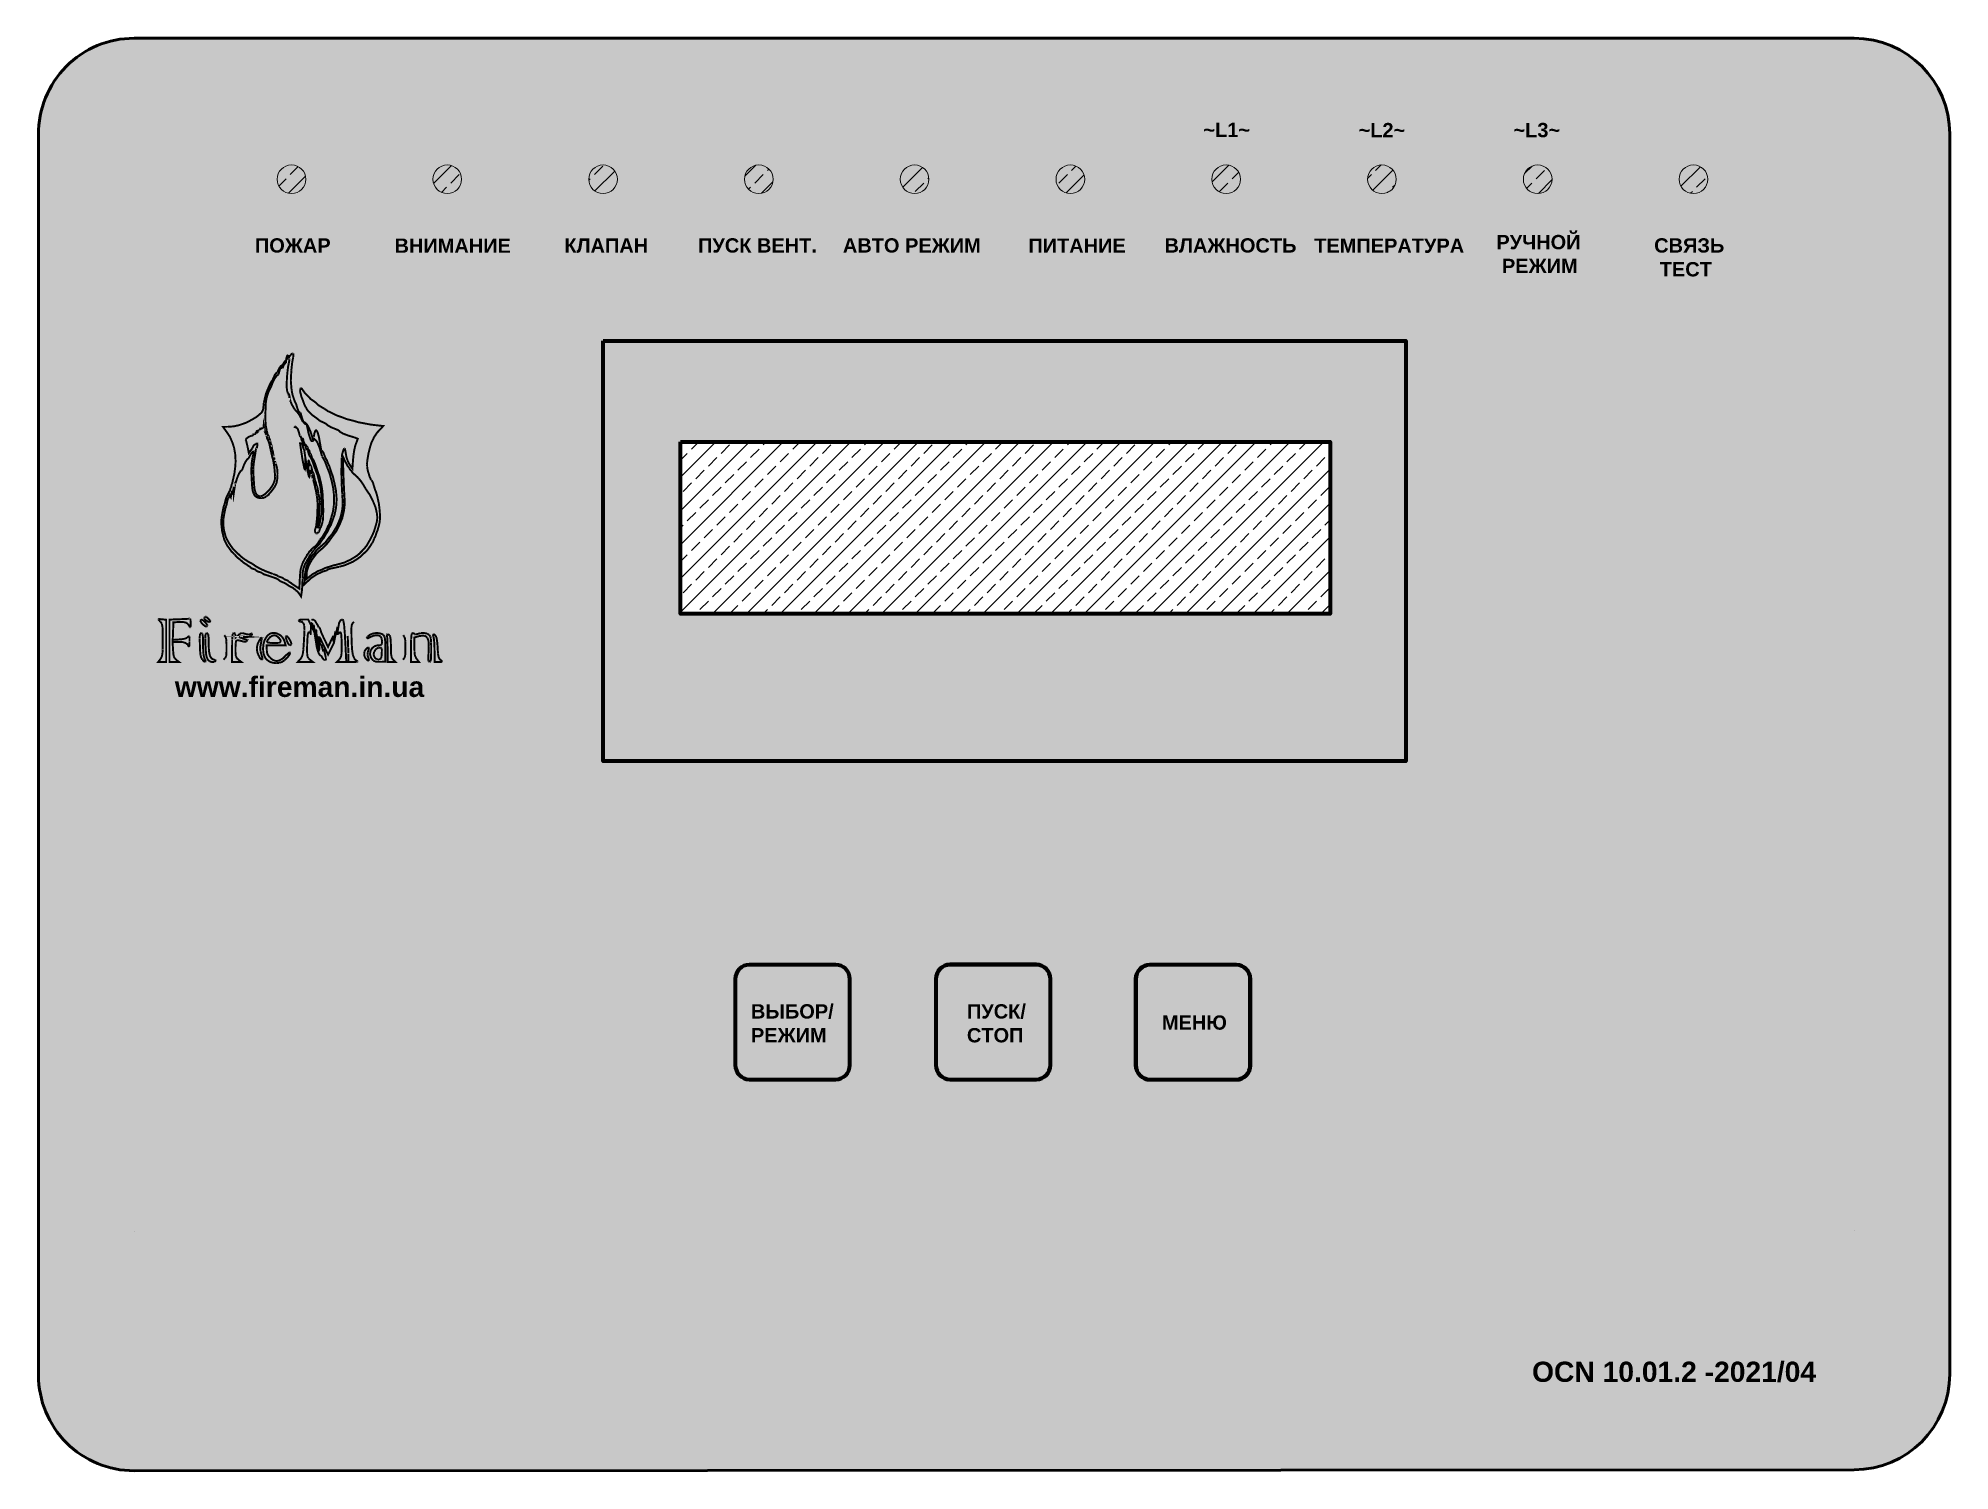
# Model space of a CAD drawing. Header units: centimetres. Extents: x -10 to 190, y -44 to 106.
import ezdxf

# ---------------------------------------------------------------- set-up
doc = ezdxf.new("R2010")
doc.units = ezdxf.units.CM
doc.header["$MEASUREMENT"] = 0
doc.layers.add('Дизайн', color=150, linetype='Continuous')
doc.layers.add('ЭЛ_ОБОРУДОВАНИЕ ПРОЕКТИРУЕМОЕ', color=7, linetype='Continuous', lineweight=30)
doc.styles.add('PDF Arial Bold', font='arialbd.ttf')

msp = doc.modelspace()

# ---------------------------------------------------------------- texts
at = {"layer": 'Дизайн', "color": 1, "style": 'PDF Arial Bold'}
for s, p in [('www.fireman.in.ua', (3.836694226087062, 37.26827310103795)), ('OCN 10.01.2 -2021/04', (145.8537864037874, -34.40537619318593))]:
    msp.add_text(s, height=2.11488, dxfattribs=at).set_placement(p)
at = {"layer": 'Дизайн', "color": 250, "linetype": 'Continuous', "char_height": 1.49678432668502, "attachment_point": 1, "style": 'PDF Arial Bold'}
for s, width, insert in [('       ~L1~', 14.21957499989662, (107.3958146108318, 97.35568006497428)), ('        ~L2~', 14.21957499989662, (123.0565211574727, 97.33028037440322)), ('   ~L3~', 29.74180740040038, (142.1691405193027, 97.33885270084)), ('РУЧНОЙ \\P РЕЖИМ', 29.74180740040038, (142.1236389971899, 85.61370907997656)), ('ПОЖАР', 0.7433171649902302, (12.21281795807966, 85.26626690566322)), ('ВНИМАНИЕ', 0.7433171649902302, (26.82237693239256, 85.24005723141296)), ('КЛАПАН ', 0.7433171649902302, (44.5877950216712, 85.25249978293498)), ('ПУСК ВЕНТ. ', 14.21957499989662, (58.58091578983512, 85.26676936874925)), ('АВТО РЕЖИМ ', 14.21957499989662, (73.73986022744651, 85.26684397687329)), ('ПИТАНИЕ ', 14.21957499989662, (93.14126456091425, 85.24151009797185)), ('ВЛАЖНОСТЬ', 14.21957499989662, (107.3958146108318, 85.26674084079687)), ('ТЕМПЕРАТУРА', 14.21957499989662, (123.0565211574727, 85.24134115022581)), ('СВЯЗЬ\\P ТЕСТ', 29.74180740040038, (158.6345395019229, 85.2668188080926)), ('ВЫБОР/\\PРЕЖИМ', 29.74180740040038, (64.1168943918799, 5.113208020515771)), ('МЕНЮ', 29.74180740040038, (107.1182052588497, 3.945549908954803))]:
    msp.add_mtext_dynamic_manual_height_columns(s, width=width, gutter_width=7.483921633425102, heights=[0], dxfattribs=dict(at, insert=insert))
at = {"layer": 'Дизайн', "color": 1, "linetype": 'Continuous', "insert": (86.72023182247767, 5.113208020515771), "char_height": 1.49678432668502, "attachment_point": 1, "style": 'PDF Arial Bold'}
msp.add_mtext_dynamic_manual_height_columns('ПУСК/\\PСТОП', width=29.74180740040038, gutter_width=7.483921633425102, heights=[0], dxfattribs=at)

# ---------------------------------------------------------------- blocks, each defined once
blk = doc.blocks.new('РАМКА')
at = {"layer": 'Дизайн', "linetype": 'Continuous', "lineweight": 50}
for points in [[(-0.4360999999999985, 106.196541), (179.56154, 106.1965410000001)], [(-10.43603516270983, 96.16053070148043), (-10.43109536180368, -33.71036722242873)], [(189.56154, 96.19654100000005), (189.5626938107328, -33.59423694234177)], [(179.5676928101082, -43.59423569284195), (-0.431099118157762, -43.70498555244916)]]:
    blk.add_lwpolyline(points, dxfattribs=at)
for centre, radius, start, end in [((-0.4360999999999962, 96.19654100000001), 10, 90, 180.5372533428094), ((179.56154, 96.19654100000005), 10, 0, 90), ((-0.4360956179090323, -33.70998705019938), 9.994999751124814, 180, 270.0286421577927), ((179.5626938107328, -33.59423694234177), 10, 270.0286421577927, 0)]:
    blk.add_arc(centre, radius, start, end, dxfattribs=at)
blk = doc.blocks.new('Кнопка контур')
at = {"layer": 'Дизайн', "color": 152, "lineweight": 120}
for points in [[(72.96079321502839, 9.244941000000011), (63.96079321502839, 9.244941000000011)], [(62.46079321502839, 7.744941000000011), (62.46079321502839, 3.244941000000011), (62.46079321502839, -1.255058999999989)], [(74.46079321502839, 3.244941000000011), (74.46079321502839, 3.244941000000011), (74.46079321502839, 7.744941000000011)], [(74.46079321502839, -1.255058999999989), (74.46079321502839, 3.244941000000011)], [(63.96079321502839, -2.755058999999989), (72.96079321502839, -2.755058999999989)]]:
    blk.add_lwpolyline(points, dxfattribs=at)
for centre, start, end in [((63.96079321502839, 7.744941000000011), 90, 180), ((72.96079321502839, 7.744941000000011), 0, 90), ((63.96079321502839, -1.255058999999989), 180, 270), ((72.96079321502839, -1.255058999999989), 270, 0)]:
    blk.add_arc(centre, 1.5, start, end, dxfattribs=at)

# ---------------------------------------------------------------- hatches: boundary and pattern name
at = {"layer": 'Дизайн', "linetype": 'Continuous', "lineweight": 100, "true_color": 0xc7c8ca}
h = msp.add_hatch(color=9, dxfattribs=at)
edge = h.paths.add_edge_path()
edge.add_arc((-0.4360999999999962, 96.19654100000001), 10, 90, 180.5372533428093)
edge = h.paths.add_edge_path()
edge.add_arc((179.56154, 96.19654100000005), 10, 0, 90)
edge = h.paths.add_edge_path()
edge.add_arc((-0.4360956179090323, -33.70998705019938), 9.994999751124814, 180, 270.0286421577927)
edge = h.paths.add_edge_path()
edge.add_arc((179.5626938107328, -33.59423694234177), 10, 270.0286421577927, 360)
edge = h.paths.add_edge_path()
edge.add_line((-0.4360999999999985, 106.196541), (179.56154, 106.1965410000001))
edge = h.paths.add_edge_path()
edge.add_line((-10.43603516270983, 96.16053070148043), (-10.43109536180368, -33.71036722242873))
edge = h.paths.add_edge_path()
edge.add_line((179.5676928101082, -43.59423569284195), (-0.4310991181577606, -43.70498555244916))
edge = h.paths.add_edge_path()
edge.add_line((189.56154, 96.19654100000005), (189.5626938107328, -33.59423694234178))
edge = h.paths.add_edge_path()
edge.add_line((74.4727616110265, 3.244941000000011), (74.4727616110265, 7.744941000000011))
edge = h.paths.add_edge_path()
edge.add_line((72.9727616110265, 9.244941000000011), (63.9727616110265, 9.244941000000011))
edge = h.paths.add_edge_path()
edge.add_line((62.4727616110265, 7.744941000000011), (62.4727616110265, 3.244941000000011))
edge.add_line((62.4727616110265, 3.244941000000011), (62.4727616110265, -1.255058999999989))
edge = h.paths.add_edge_path()
edge.add_line((63.9727616110265, -2.755058999999989), (72.9727616110265, -2.755058999999989))
edge = h.paths.add_edge_path()
edge.add_line((74.4727616110265, -1.255058999999989), (74.4727616110265, 3.244941000000011))
edge = h.paths.add_edge_path()
edge.add_arc((63.9727616110265, 7.744941000000011), 1.5, 90, 180)
edge = h.paths.add_edge_path()
edge.add_arc((72.9727616110265, 7.744941000000011), 1.5, 0, 90)
edge = h.paths.add_edge_path()
edge.add_arc((63.9727616110265, -1.255058999999989), 1.5, 180, 270)
edge = h.paths.add_edge_path()
edge.add_arc((72.9727616110265, -1.255058999999989), 1.5, 270, 360)
edge = h.paths.add_edge_path()
edge.add_line((95.45351442764415, 3.253465027101234), (95.45351442764415, 7.753465027101234))
edge = h.paths.add_edge_path()
edge.add_line((93.95351442764415, 9.253465027101235), (84.95351442764415, 9.253465027101235))
edge = h.paths.add_edge_path()
edge.add_line((83.45351442764415, 7.753465027101234), (83.45351442764415, 3.253465027101234))
edge.add_line((83.45351442764415, 3.253465027101234), (83.45351442764415, -1.246534972898766))
edge = h.paths.add_edge_path()
edge.add_line((84.95351442764415, -2.746534972898766), (93.95351442764415, -2.746534972898766))
edge = h.paths.add_edge_path()
edge.add_line((95.45351442764415, -1.246534972898766), (95.45351442764415, 3.253465027101234))
edge = h.paths.add_edge_path()
edge.add_arc((84.95351442764415, 7.753465027101234), 1.5, 90, 180)
edge = h.paths.add_edge_path()
edge.add_arc((93.95351442764415, 7.753465027101234), 1.5, 0, 90)
edge = h.paths.add_edge_path()
edge.add_arc((84.95351442764415, -1.246534972898766), 1.5, 180, 270)
edge = h.paths.add_edge_path()
edge.add_arc((93.95351442764415, -1.246534972898766), 1.5, 270, 360)
edge = h.paths.add_edge_path()
edge.add_line((116.3954345735415, 3.222463209469948), (116.3954345735415, 7.722463209469949))
edge = h.paths.add_edge_path()
edge.add_line((114.8954345735415, 9.22246320946995), (105.8954345735415, 9.22246320946995))
edge = h.paths.add_edge_path()
edge.add_line((104.3954345735415, 7.722463209469949), (104.3954345735415, 3.222463209469949))
edge.add_line((104.3954345735415, 3.222463209469949), (104.3954345735415, -1.277536790530051))
edge = h.paths.add_edge_path()
edge.add_line((105.8954345735415, -2.777536790530051), (114.8954345735415, -2.777536790530051))
edge = h.paths.add_edge_path()
edge.add_line((116.3954345735415, -1.277536790530051), (116.3954345735415, 3.222463209469948))
edge = h.paths.add_edge_path()
edge.add_arc((105.8954345735415, 7.722463209469949), 1.5, 90, 180)
edge = h.paths.add_edge_path()
edge.add_arc((114.8954345735415, 7.722463209469949), 1.5, 0, 90)
edge = h.paths.add_edge_path()
edge.add_arc((105.8954345735415, -1.277536790530051), 1.5, 180, 270)
edge = h.paths.add_edge_path()
edge.add_arc((114.8954345735415, -1.277536790530051), 1.5, 270, 360)
h.paths.add_polyline_path([(105.87247, -2.755058999999989), (114.87247, -2.755058999999989)])
h = msp.add_hatch(color=9, dxfattribs=at)
h.paths.add_polyline_path([(-10.43109536180368, -33.71036722242873, 0.4144164423540349), (-0.4287926506888384, -43.70498413332325), (179.5700004313875, -43.59423427300612, 0.4140047793063674), (189.5626938091523, -33.59405914696278), (189.5615399984194, 96.19671879537901, 0.4142083548766), (179.56154, 106.1965410000001), (-0.4360999999999953, 106.196541, 0.415268675613412), (-10.43603516270983, 96.16053070147981)])
h.paths.add_polyline_path([(14.54403000000001, 91.445131, -1), (17.54403000000001, 91.445131, -1)], flags=16)
h.paths.add_polyline_path([(30.84384000000001, 91.445131, -1), (33.84384000000001, 91.445131, -1)], flags=16)
h.paths.add_polyline_path([(47.14384000000001, 91.445131, -1), (50.14384000000001, 91.445131, -1)], flags=16)
h.paths.add_polyline_path([(48.65384000000002, 74.545131), (132.65384, 74.545131), (132.65384, 30.54513100000002), (48.65384000000002, 30.54513100000001)], flags=16)
h.paths.add_polyline_path([(56.73707000000002, 63.963131), (124.73707, 63.963131), (124.73707, 45.963131), (56.73707000000002, 45.963131)], flags=0)
h.paths.add_polyline_path([(63.44384000000002, 91.445131, -1), (66.44384000000002, 91.445131, -1)], flags=16)
h.paths.add_polyline_path([(79.74384, 91.445131, -1), (82.74384, 91.445131, -1)], flags=16)
h.paths.add_polyline_path([(96.04384000000002, 91.445131, -1), (99.04384000000002, 91.445131, -1)], flags=16)
h.paths.add_polyline_path([(63.97276161102651, 9.244941000000026), (72.9727616110265, 9.244941000000011, -0.4142135623730951), (74.4727616110265, 7.744941000000011), (74.4727616110265, 3.244941000000011), (74.4727616110265, -1.255058999999989, -0.4142135623730951), (72.9727616110265, -2.755058999999989), (63.9727616110265, -2.755058999999989, -0.4142135623730951), (62.4727616110265, -1.255058999999989), (62.4727616110265, 3.244941000000011), (62.4727616110265, 7.744941000000011, -0.4142135623731007)], flags=16)
h.paths.add_polyline_path([(115.34384, 91.445131, -1), (112.34384, 91.445131, -1)], flags=16)
h.paths.add_polyline_path([(84.95351442764417, 9.253465027101242), (93.97272000000001, 9.244941000000011, -0.4142135623730951), (95.47272000000001, 7.744941000000011), (95.47272000000001, 3.244941000000011), (95.47272000000001, -1.255058999999989, -0.4142135623730951), (93.97272000000001, -2.755058999999989), (84.95351442764415, -2.746534972898772, -0.4142135623730951), (83.45351442764415, -1.246534972898772), (83.45351442764415, 3.253465027101228), (83.45351442764417, 7.753465027101242, -0.4142135623730923)], flags=16)
h.paths.add_polyline_path([(131.64384, 91.445131, -1), (128.64384, 91.445131, -1)], flags=16)
h.paths.add_polyline_path([(105.87247, 9.244941000000026), (114.8954345735415, 9.22246320946995, -0.4142135623730951), (116.3954345735415, 7.72246320946995), (116.3954345735415, 3.22246320946995), (116.3954345735415, -1.27753679053005, -0.4142135623730951), (114.8954345735415, -2.77753679053005), (105.87247, -2.755058999999989, -0.4142135623730951), (104.37247, -1.255058999999989), (104.37247, 3.244941000000011), (104.37247, 7.744941000000011, -0.4142135623730979)], flags=16)
h.paths.add_polyline_path([(147.94384, 91.445131, -1), (144.94384, 91.445131, -1)], flags=16)
h.paths.add_polyline_path([(164.24384, 91.445131, -1), (161.24384, 91.445131, -1)], flags=16)
h.paths.add_polyline_path([(56.73707000000002, 63.963131), (56.73707000000002, 45.963131), (124.73707, 45.963131), (124.73707, 63.963131)], flags=0)
at = {"layer": 'Дизайн', "linetype": 'Continuous', "lineweight": 13, "ltscale": 5}
h = msp.add_hatch(dxfattribs=at)
h.set_pattern_fill('ANSI33', scale=10)
h.set_pattern_definition([(45, (0, 0), (-1.767766952966369, 1.767766952966369), []), (45, (1.76776695, 0), (-1.767766952966369, 1.767766952966369), [1.25, -0.625])])
edge = h.paths.add_edge_path()
edge.add_arc((16.04403000000001, 91.445131), 1.5, 0, 360)
edge = h.paths.add_edge_path()
edge.add_arc((32.34384000000001, 91.445131), 1.5, 0, 360)
edge = h.paths.add_edge_path()
edge.add_arc((48.64384000000001, 91.445131), 1.5, 0, 360)
edge = h.paths.add_edge_path()
edge.add_arc((64.94384000000002, 91.445131), 1.5, 0, 360)
edge = h.paths.add_edge_path()
edge.add_arc((81.24384, 91.445131), 1.5, 0, 360)
edge = h.paths.add_edge_path()
edge.add_arc((97.54384000000002, 91.445131), 1.5, 0, 360)
edge = h.paths.add_edge_path()
edge.add_arc((113.84384, 91.445131), 1.5, 0, 360)
edge = h.paths.add_edge_path()
edge.add_arc((130.14384, 91.445131), 1.5, 0, 360)
edge = h.paths.add_edge_path()
edge.add_arc((146.44384, 91.445131), 1.5, 0, 360)
edge = h.paths.add_edge_path()
edge.add_arc((162.74384, 91.445131), 1.5, 0, 360)
h.paths.add_polyline_path([(56.73707000000002, 63.963131), (124.73707, 63.963131), (124.73707, 45.963131), (56.73707000000002, 45.963131)])
at = {"layer": 'Дизайн', "linetype": 'Continuous', "lineweight": 100}
h = msp.add_hatch(color=152, dxfattribs=at)
h.dxf.hatch_style = 1
h.paths.add_polyline_path([(48.65384000000002, 74.545131), (132.65384, 74.545131), (132.65384, 30.54513100000003), (48.65384000000002, 30.54513100000003)])
h.paths.add_polyline_path([(56.73707000000002, 63.963131), (124.73707, 63.963131), (124.73707, 45.963131), (56.73707000000002, 45.963131)], flags=16)
at = {"layer": 'Дизайн', "linetype": 'Continuous'}
h = msp.add_hatch(color=152, dxfattribs=at)
h.set_gradient(color1=(61, 158, 255), color2=(61, 158, 255))
edge = h.paths.add_edge_path()
edge.add_line((72.97297000000002, 9.244941000000011), (63.97297000000002, 9.244941000000011))
edge.add_arc((63.97297000000002, 7.744941000000011), 1.5, 90, 180)
edge.add_line((62.47297000000002, 7.744941000000011), (62.47297000000002, 3.244941000000011))
edge.add_line((62.47297000000002, 3.244941000000011), (62.47297000000002, -1.255058999999989))
edge.add_arc((63.97297000000002, -1.255058999999989), 1.5, 180, 270)
edge.add_line((63.97297000000002, -2.755058999999989), (72.97297000000002, -2.755058999999989))
edge.add_arc((72.97297000000002, -1.255058999999989), 1.5, 270, 360)
edge.add_line((74.47297000000002, -1.255058999999989), (74.47297000000002, 3.244941000000011))
edge.add_line((74.47297000000002, 3.244941000000011), (74.47297000000002, 7.744941000000011))
edge.add_arc((72.97297000000002, 7.744941000000011), 1.5, 0, 90)
at = {"layer": 'Дизайн', "linetype": 'Continuous', "true_color": 0x3d9eff}
h = msp.add_hatch(color=153, dxfattribs=at)
h.set_gradient(color1=(61, 158, 255), color2=(61, 158, 255))
edge = h.paths.add_edge_path()
edge.add_line((93.97272000000001, 9.244941000000011), (84.97272000000001, 9.244941000000011))
edge.add_arc((84.97272000000001, 7.744941000000011), 1.5, 90, 180)
edge.add_line((83.47272000000001, 7.744941000000011), (83.47272000000001, 3.244941000000011))
edge.add_line((83.47272000000001, 3.244941000000011), (83.47272000000001, -1.255058999999989))
edge.add_arc((84.97272000000001, -1.255058999999989), 1.5, 180, 270)
edge.add_line((84.97272000000001, -2.755058999999989), (93.97272000000001, -2.755058999999989))
edge.add_arc((93.97272000000001, -1.255058999999989), 1.5, 270, 360)
edge.add_line((95.47272000000001, -1.255058999999989), (95.47272000000001, 3.244941000000011))
edge.add_line((95.47272000000001, 3.244941000000011), (95.47272000000001, 7.744941000000011))
edge.add_arc((93.97272000000001, 7.744941000000011), 1.5, 0, 90)
at = {"layer": 'Дизайн', "linetype": 'Continuous'}
h = msp.add_hatch(color=256, dxfattribs=at)
h.set_gradient(color1=(61, 158, 255), color2=(61, 158, 255))
edge = h.paths.add_edge_path()
edge.add_line((114.87247, 9.244941000000011), (105.87247, 9.244941000000011))
edge.add_arc((105.87247, 7.744941000000011), 1.5, 90, 180)
edge.add_line((104.37247, 7.744941000000011), (104.37247, 3.244941000000011))
edge.add_line((104.37247, 3.244941000000011), (104.37247, -1.255058999999989))
edge.add_arc((105.87247, -1.255058999999989), 1.5, 180, 270)
edge.add_line((105.87247, -2.755058999999989), (114.87247, -2.755058999999989))
edge.add_arc((114.87247, -1.255058999999989), 1.5, 270, 360)
edge.add_line((116.37247, -1.255058999999989), (116.37247, 3.244941000000011))
edge.add_line((116.37247, 3.244941000000011), (116.37247, 7.744941000000011))
edge.add_arc((114.87247, 7.744941000000011), 1.5, 0, 90)
at = {"layer": 'ЭЛ_ОБОРУДОВАНИЕ ПРОЕКТИРУЕМОЕ', "linetype": 'Continuous', "lineweight": 100}
h = msp.add_hatch(color=1, dxfattribs=at)
h.dxf.hatch_style = 1
h.paths.add_polyline_path([(17.54403000000001, 91.445131, 1), (14.54403000000001, 91.445131, 1)])
h.paths.add_polyline_path([(164.24384, 91.445131, 1), (161.24384, 91.445131, 1)])
h.paths.add_polyline_path([(66.44384000000002, 91.445131, 1), (63.44384000000002, 91.445131, 1)])
at = {"layer": 'ЭЛ_ОБОРУДОВАНИЕ ПРОЕКТИРУЕМОЕ', "linetype": 'Continuous', "lineweight": 100, "true_color": 0xf26722}
h = msp.add_hatch(color=30, dxfattribs=at)
h.dxf.hatch_style = 1
h.paths.add_polyline_path([(30.84384000000001, 91.445131, 1), (33.84384000000001, 91.445131, 1)])
h.paths.add_polyline_path([(47.14384000000001, 91.445131, 1), (50.14384000000001, 91.445131, 1)])
at = {"layer": 'ЭЛ_ОБОРУДОВАНИЕ ПРОЕКТИРУЕМОЕ', "linetype": 'Continuous', "lineweight": 100}
h = msp.add_hatch(color=3, dxfattribs=at)
h.dxf.hatch_style = 1
h.paths.add_polyline_path([(79.74384, 91.445131, 1), (82.74384, 91.445131, 1)])
h.paths.add_polyline_path([(96.04384000000002, 91.445131, 1), (99.04384000000002, 91.445131, 1)])
h = msp.add_hatch(color=5, dxfattribs=at)
h.dxf.hatch_style = 1
h.paths.add_polyline_path([(112.34384, 91.445131, 1), (115.34384, 91.445131, 1)])
h.paths.add_polyline_path([(128.64384, 91.445131, 1), (131.64384, 91.445131, 1)])
at = {"layer": 'ЭЛ_ОБОРУДОВАНИЕ ПРОЕКТИРУЕМОЕ', "linetype": 'Continuous', "lineweight": 100, "true_color": 0xf8991e}
h = msp.add_hatch(color=30, dxfattribs=at)
h.dxf.hatch_style = 1
h.paths.add_polyline_path([(147.94384, 91.445131, 1), (144.94384, 91.445131, 1)])

# ---------------------------------------------------------------- linework, layer by layer
at = {"layer": 'Дизайн', "color": 168, "linetype": 'Continuous', "lineweight": 100, "true_color": 0x001452}
msp.add_lwpolyline([(48.65384000000002, 74.545131), (132.65384, 74.545131), (132.65384, 30.54513100000003), (48.65384000000002, 30.54513100000003), (48.65384000000002, 74.545131)], dxfattribs=at)
at = {"layer": 'Дизайн', "color": 1, "const_width": 0.2032}
for points in [[(14.57321268241073, 71.23617100000001), (14.69402268241073, 71.53984100000001), (14.82152268241073, 71.76723100000001), (14.95691268241073, 71.920141), (15.10136268241074, 72.00034100000002)], [(15.10010268241074, 71.66239100000001), (15.26813268241074, 72.087991), (15.35963268241073, 72.180991), (15.45714268241073, 72.19573100000002)], [(15.10788268241073, 72.00940100000001), (15.32850268241074, 72.366781), (15.58330268241073, 72.61901100000001)], [(15.44853268241073, 72.18321100000001), (15.50546268241074, 72.710071), (15.58437268241073, 72.97222100000002), (15.63233268241073, 73.004411), (15.68609268241075, 72.970891), (15.81144268241073, 72.707311)], [(15.58303268241075, 72.618671), (15.66745268241074, 72.77130100000001), (15.78744268241073, 72.85217100000001)], [(15.69229268241074, 71.86691100000002), (15.74249268241073, 72.12043100000001)], [(15.78423268241073, 72.30524100000001), (15.74340268241073, 72.124021)], [(15.77014268241074, 72.64805100000001), (15.79061268241074, 72.658731)], [(15.81164268241074, 72.475131), (15.78445268241074, 72.30631100000002)], [(15.78569268241073, 72.85025100000001), (15.86330268241073, 72.965011), (15.96980268241073, 73.043251)], [(15.80826268241074, 72.651421), (15.79061268241074, 72.658731)], [(15.82443268241073, 72.612401), (15.80827268241073, 72.651421)], [(15.82438268241073, 72.609961), (15.81165268241074, 72.475241)], [(15.82443268241073, 72.612401), (15.82431268241073, 72.60874100000001)], [(15.96984268241074, 73.043281), (16.02618268241073, 73.13829100000001), (16.12768268241074, 73.19569100000001)], [(16.02675268241074, 71.46517100000001), (16.11561268241074, 72.259861), (16.21422268241074, 72.816251)], [(16.13045268241073, 73.19831100000002), (16.18793268241073, 73.22101100000002)], [(16.22096268241073, 73.19566100000002), (16.18793268241073, 73.22101100000002)], [(16.23547268241073, 72.97944100000001), (16.21606268241074, 72.826881)], [(16.23611268241075, 73.10588100000001), (16.22105268241073, 73.19540100000002)], [(16.23820268241074, 73.04680100000002), (16.23541268241073, 72.97876100000002)], [(16.23820268241074, 73.04680100000002), (16.23607268241074, 73.106171)], [(13.67733268241074, 69.74721100000001), (13.85841268241073, 70.15047100000001), (14.04625268241074, 70.40868100000002)], [(13.88516268241074, 69.68383100000001), (14.08503268241074, 70.200331), (14.28570268241073, 70.595471), (14.48865268241073, 70.871881), (14.69536268241075, 71.032221)], [(14.05089268241073, 70.41629100000002), (14.30491268241073, 70.98943100000002), (14.43675268241074, 71.15273100000002), (14.57321268241073, 71.23617100000001)], [(14.69233268241072, 71.02744100000001), (14.78534268241074, 71.433721), (14.88229268241074, 71.67183100000001), (14.98402268241074, 71.74312100000002), (15.09133268241074, 71.64894100000001)], [(15.53379268241073, 69.885281), (15.53513268241073, 69.98756100000001)], [(15.53488268241074, 69.978511), (15.56055268241073, 70.57839100000001)], [(15.56041268241073, 70.576041), (15.59355268241073, 71.02190100000001)], [(15.59359268241073, 71.02243100000001), (15.63949268241073, 71.46663100000002)], [(15.63952268241073, 71.46682100000001), (15.69127268241073, 71.85995100000002)], [(15.97303268241075, 70.445751), (16.02617268241075, 71.45974100000001)], [(15.97303268241075, 70.445751), (15.97398268241074, 70.31031100000001)], [(15.97397268241073, 70.310561), (16.05576268241074, 69.34657100000001)], [(13.09874268241073, 67.570471), (13.14282268241074, 68.032501)], [(13.14367268241074, 68.037081), (13.28175268241074, 68.64732100000002)], [(13.28180268241073, 68.64749100000002), (13.37660268241073, 69.025471), (13.46961268241074, 69.25988100000001)], [(13.30781268241074, 66.86052100000002), (13.35777268241073, 68.052571)], [(13.35803268241074, 68.055691), (13.41953268241073, 68.49529100000002), (13.52563268241073, 68.872151)], [(13.46888268241072, 69.25781100000002), (13.67611268241075, 69.744831)], [(13.52544268241073, 68.871581), (13.69463268241074, 69.33564100000001), (13.89781268241074, 69.705961)], [(15.53379268241073, 69.885281), (15.54379268241074, 69.605911)], [(15.54387268241074, 69.604781), (15.58716268241074, 69.300611)], [(15.58716268241074, 69.30057100000002), (15.67260268241073, 69.007461)], [(15.74566268241072, 68.80604100000002), (15.69711268241075, 69.02587100000002), (15.68105268241072, 69.04859100000002), (15.67047268241072, 69.013191)], [(15.83254268241073, 68.555761), (15.77114268241074, 68.86467099999999), (15.75344268241074, 68.88260100000001), (15.74443268241073, 68.80948100000002)], [(15.90133268241073, 68.35019100000001), (15.85051268241074, 68.62481100000002), (15.83236268241075, 68.55634100000002)], [(15.95816268241073, 68.170191), (15.90312268241074, 68.34476100000002)], [(15.95906268241075, 68.16721100000001), (16.02422268241072, 67.99384100000002)], [(16.02416268241073, 67.99396100000001), (16.13384268241074, 67.76907100000001)], [(16.05602268241073, 69.345011), (16.14767268241074, 68.88648100000002), (16.27550268241075, 68.50840100000002)], [(16.27532268241073, 68.50887100000001), (16.39900268241074, 68.16065100000002), (16.52709268241074, 67.924261)], [(16.52020268241074, 67.938331), (16.65079268241074, 67.48135100000002), (16.77175268241074, 67.17615100000002), (16.88367268241075, 67.02144100000001), (16.98716268241073, 67.015911)], [(16.93887268241073, 69.313021), (16.97449268241074, 69.53052100000001)], [(16.93887268241073, 69.313021), (16.96431268241074, 69.128501)], [(16.96598268241074, 69.12255100000002), (17.09531268241074, 68.638921), (17.22461268241074, 68.32893100000001)], [(16.97453268241074, 69.53068100000002), (17.00889268241073, 69.586971)], [(17.00891268241074, 69.58699100000001), (17.03544268241073, 69.59820100000002)], [(17.05149268241074, 69.594541), (17.03544268241073, 69.59820100000002)], [(17.10815268241073, 69.54790100000001), (17.05148268241074, 69.594541)], [(17.19295268241073, 69.426001), (17.10908268241073, 69.546681)], [(17.19389268241075, 69.424531), (17.41553268241074, 69.10337100000001), (17.68248268241074, 68.83915100000002)], [(17.22480268241073, 68.32840100000001), (17.39113268241073, 67.85634100000001), (17.56276268241074, 67.53798100000002)], [(17.68807268241073, 68.83391100000001), (18.03879268241073, 68.44914100000001), (18.50987268241073, 68.12705100000001)], [(18.50964268241074, 68.12723100000002), (18.90577268241073, 67.76316100000001), (19.46465268241073, 67.43846100000002)], [(11.82090268241073, 66.24181100000001), (11.26223268241074, 65.95142100000001), (10.56694268241073, 65.714691)], [(12.80435268241074, 66.925411), (12.36317268241075, 66.55477100000002), (11.82039268241074, 66.24154100000001)], [(13.09873268241074, 67.568521), (13.07763268241074, 67.37869100000002), (13.01875268241074, 67.20510100000001), (12.92568268241072, 67.05193100000001), (12.80199268241074, 66.923361)], [(13.23290268241074, 65.094451), (13.13470268241073, 65.67181100000002), (13.11660268241073, 65.42286100000001)], [(13.30781268241074, 66.86053100000001), (13.31940268241073, 66.07930100000002)], [(13.31923268241073, 66.08516100000001), (13.35957268241073, 65.594471)], [(16.13385268241073, 67.76907100000001), (16.26715268241074, 67.53055100000002)], [(16.26657268241074, 67.531531), (16.39829268241074, 67.326761)], [(17.23573268241074, 66.025721), (17.03855268241072, 66.46083100000001), (16.83574268241073, 66.818881), (16.62564268241074, 67.10260100000002), (16.40660268241074, 67.31475100000002)], [(16.98585268241074, 67.018421), (17.15886268241074, 66.40240100000003), (17.32068268241073, 66.003331), (17.47223268241073, 65.81934100000002), (17.54445268241074, 65.80741100000002), (17.61446268241073, 65.84853100000001)], [(18.30925268241074, 64.16677100000001), (18.03445268241074, 65.03030100000001), (17.76647268241072, 65.623491), (17.63447268241073, 65.819771), (17.50348268241073, 65.94975099999999), (17.37327268241073, 66.013851), (17.24362268241075, 66.012501)], [(17.56467268241073, 67.53406100000001), (17.70689268241074, 67.28315100000002), (17.88854268241073, 67.078331)], [(17.88467268241074, 67.082221), (18.20134268241074, 66.76852099999999), (18.58740268241074, 66.502941)], [(18.58349268241074, 66.505551), (19.00520268241074, 66.17016100000001), (19.64476268241073, 65.85520100000002)], [(19.46236268241074, 67.43996100000001), (19.83745268241074, 67.182601), (20.33268268241073, 66.95056100000001)], [(20.33526268241074, 66.94934100000002), (20.75361268241073, 66.73396100000002), (21.35598268241074, 66.52863100000002)], [(21.35561268241074, 66.528751), (21.80787268241073, 66.34697100000001), (22.53824268241073, 66.16154100000001)], [(22.53773268241073, 66.161691), (23.04274268241073, 66.01324100000002), (23.81738268241074, 65.86743100000001)], [(9.378842682410749, 65.535221), (8.872772682410726, 65.532641), (9.303632682410736, 64.93096100000001)], [(9.856712682410745, 63.89309100000003), (9.612102682410736, 64.46369100000001), (9.303902682410722, 64.93059100000002)], [(10.56766268241074, 65.71493100000002), (10.00759268241075, 65.583391), (9.379462682410747, 65.53523100000001)], [(11.24590268241073, 64.19221100000001), (11.25216268241073, 64.217601)], [(11.24590268241073, 64.19221100000001), (11.25405268241073, 64.16351100000003)], [(11.25209268241073, 64.21745100000001), (11.30550268241075, 64.29316100000001)], [(11.28624268241073, 64.09125100000001), (11.25410268241073, 64.163421)], [(11.33891268241074, 63.90179100000002), (11.28530268241073, 64.09443100000001)], [(11.30553268241074, 64.293221), (11.39905268241073, 64.37624100000001)], [(11.39926268241074, 64.37639100000001), (11.52277268241073, 64.45447100000001)], [(11.68717268241073, 64.54851100000002), (11.51901268241073, 64.45240100000001)], [(11.94865268241074, 64.70698100000001), (11.99460268241073, 64.666171), (11.96480268241073, 64.62523100000001), (11.67576268241073, 64.541711)], [(12.21401268241074, 64.87245100000001), (12.27164268241074, 64.83000100000001), (12.24729268241074, 64.78867100000001), (11.95046268241073, 64.70808100000002)], [(12.46076268241073, 65.03088100000002), (12.49853268241074, 64.98784100000002), (12.46993268241073, 64.94703100000001), (12.21144268241073, 64.870821)], [(12.43948268241073, 65.017031), (12.39108268241073, 65.05770100000001), (12.41337268241074, 65.09598100000002), (12.67204268241073, 65.16662100000002)], [(12.67624268241073, 65.169281), (12.66572268241073, 65.203171), (12.69741268241073, 65.236351), (12.88916268241073, 65.30156100000002)], [(12.89315268241073, 65.30398100000002), (12.79781268241074, 65.327141), (12.79281268241074, 65.351021), (13.05510268241073, 65.40168100000001)], [(13.06082268241073, 65.405101), (13.09715268241074, 65.41768100000002)], [(13.09717268241074, 65.41768100000002), (13.10041268241073, 65.41789100000001)], [(13.12445268241075, 65.40097100000001), (13.10041268241073, 65.41789100000001)], [(13.36552268241073, 64.699831), (13.29053268241074, 65.017631), (13.23766268241073, 65.08085100000001)], [(13.35960268241072, 65.59425100000001), (13.44908268241073, 65.144371)], [(13.50402268241072, 64.25637100000002), (13.41147268241072, 64.726391), (13.38199268241073, 64.77729100000002), (13.36382268241073, 64.705111)], [(13.45077268241073, 65.13798100000001), (13.53985268241074, 64.75331100000002), (13.61843268241073, 64.562741)], [(13.99714268241074, 62.50728100000001), (13.72483268241072, 63.754121), (13.60683268241073, 64.102191), (13.50159268241073, 64.26436100000001)], [(13.75116268241074, 64.13032100000001), (13.67218268241074, 64.50281100000002), (13.64307268241073, 64.56895100000001), (13.62101268241074, 64.554671)], [(13.90369268241072, 63.59641100000002), (13.80084268241075, 64.15668100000002), (13.76843268241073, 64.21999100000001), (13.74888268241074, 64.13809100000002)], [(16.36209268241073, 65.541641), (16.38335268241073, 65.418531)], [(16.36210268241074, 65.541641), (16.40166268241073, 65.59137100000001)], [(16.40165268241074, 65.59138100000001), (16.41582268241073, 65.59299100000001)], [(16.46634268241074, 65.56764100000001), (16.41582268241073, 65.59299100000001)], [(16.59890268241074, 65.358781), (16.46651268241074, 65.567411)], [(16.83277268241073, 64.907211), (16.70289268241075, 65.301871), (16.64490268241073, 65.37768100000001), (16.59110268241074, 65.37342100000001)], [(16.82228268241074, 64.92805100000001), (16.91940268241073, 64.580831), (16.95924268241073, 64.542631), (16.99356268241074, 64.594041)], [(16.91729268241073, 63.917511), (17.20312268241074, 62.037251), (17.39279268241074, 61.14836099999999), (17.45157268241074, 61.07565100000001), (17.48631268241074, 61.25076100000001), (17.48366268241072, 62.34437100000001)], [(16.99620268241074, 64.58899100000001), (17.10188268241073, 64.147671), (17.14279268241073, 64.130851), (17.17611268241075, 64.24920100000001)], [(17.11065268241073, 63.91098100000001), (17.15251268241073, 63.95284100000002)], [(17.11065268241073, 63.91098100000001), (17.11195268241073, 63.90064100000001)], [(17.19080268241073, 63.92988100000001), (17.15251268241073, 63.95284100000002)], [(17.39752268241074, 63.539151), (17.25388268241073, 64.266491), (17.22751268241073, 64.28777099999999), (17.20488268241073, 64.244991), (17.17067268241074, 63.967601)], [(17.17589268241073, 64.24962100000002), (17.27492268241073, 63.839561), (17.31474268241074, 63.82316100000001), (17.34844268241073, 63.93182100000001)], [(17.34963268241073, 63.92965100000002), (17.42511268241074, 63.71470100000002), (17.49554268241073, 63.67176100000002)], [(17.61818268241073, 65.841761), (17.85042268241074, 64.75402100000001), (18.06200268241074, 64.15199100000001), (18.16046268241072, 64.03232100000001), (18.25425268241074, 64.03312100000001), (18.34353268241074, 64.15407100000002), (18.42848268241073, 64.39485100000002)], [(19.24095268241074, 62.45085100000001), (18.98864268241074, 63.31793100000002), (18.75039268241073, 63.89070100000002), (18.63610268241074, 64.06761100000001), (18.52479268241073, 64.17201100000003), (18.41629268241073, 64.204261), (18.31041268241073, 64.16470100000002)], [(19.15383268241074, 63.10399100000001), (18.91960268241073, 64.42251100000001), (18.81268268241074, 64.83809100000002), (18.71234268241074, 65.091631), (18.61842268241074, 65.183441), (18.53076268241074, 65.113831), (18.44920268241074, 64.88310100000001), (18.37357268241074, 64.49156100000002)], [(19.64321268241073, 65.85606100000001), (19.85198268241074, 65.68118100000001), (20.14591268241074, 65.507271), (20.99703268241073, 65.15880100000001)], [(20.99055268241072, 65.16186100000002), (21.14232268241074, 64.993391), (21.46730268241073, 64.814431), (21.96703268241075, 64.624391), (22.64303268241073, 64.42267100000001)], [(22.64695268241073, 64.421021), (22.98122268241073, 64.27986100000001), (22.77147268241073, 63.72784100000001)], [(23.81538268241073, 65.86781100000002), (24.33438268241073, 65.76962100000001), (25.03773268241073, 65.68622100000002)], [(24.29323268241075, 63.52309100000002), (24.40782268241074, 63.877531), (24.53505268241072, 64.141751)], [(24.53500268241073, 64.141641), (24.67684268241074, 64.44426100000001), (24.83528268241075, 64.67564100000001)], [(24.83544268241073, 64.67587100000001), (25.00730268241072, 64.938171), (25.20669268241073, 65.14934100000002)], [(25.20531268241074, 65.14784100000003), (25.64179268241074, 65.62136100000001), (25.03043268241073, 65.687001)], [(10.14614268241074, 62.71047100000001), (10.03280268241072, 63.35159100000001), (9.856852682410732, 63.89268100000001)], [(10.19157268241074, 61.96803100000001), (10.14619268241074, 62.710031)], [(10.19157268241074, 61.96803100000001), (10.16554268241073, 61.405631)], [(10.87029268241074, 61.00677100000001), (11.04619268241072, 61.48915100000002), (11.21942268241074, 61.85785100000001), (11.39105268241073, 62.11497100000001), (11.56214268241074, 62.26265100000001)], [(11.39345268241074, 63.68145100000001), (11.33889268241074, 63.90189100000001)], [(11.44929268241073, 63.424111), (11.39304268241074, 63.68317100000002)], [(11.94172268241073, 63.29146100000001), (11.57617268241074, 62.802091), (11.44826268241074, 63.42916100000001)], [(11.56088268241074, 62.26046100000002), (11.78417268241074, 62.68691100000001), (12.02696268241073, 62.98369100000001)], [(11.87292268241075, 61.71057100000002), (11.95897268241072, 62.282911)], [(11.94852268241073, 63.30054100000002), (12.09840268241074, 63.59781100000001), (12.28698268241074, 63.73688100000001)], [(11.95887268241074, 62.282391), (12.11741268241073, 62.94023100000001)], [(12.02609268241073, 62.982471), (12.06780268241073, 63.00400099999999)], [(12.11897268241073, 62.952831), (12.06780268241073, 63.00400099999999)], [(12.07681268241073, 61.63839100000001), (12.17433268241072, 62.24720100000002)], [(12.11897268241073, 62.952831), (12.11711268241073, 62.93916100000001)], [(12.17372268241073, 62.244361), (12.31835268241073, 63.150251), (12.37029268241074, 63.317971), (12.39098268241074, 63.32965100000001), (12.40809268241074, 63.29288100000002)], [(12.29058268241073, 63.74137100000002), (12.42825268241074, 63.80851100000001)], [(12.49454268241074, 63.72640100000002), (12.40951268241074, 63.29894100000001)], [(12.42818268241074, 63.80851100000001), (12.42912268241074, 63.80852100000001)], [(12.49613268241073, 63.741511), (12.47676268241074, 63.789151), (12.42912268241074, 63.80852100000001)], [(12.49613268241073, 63.741511), (12.49525268241074, 63.73068100000002)], [(14.03115268241073, 63.12404100000001), (13.94342268241074, 63.639031), (13.91746268241073, 63.687781), (13.90363268241073, 63.59665100000001)], [(14.24937268241074, 61.28466100000001), (14.12980268241073, 61.99891100000001), (13.99242268241073, 62.525391)], [(14.13789268241074, 62.69347100000002), (14.07761268241075, 63.02159100000002), (14.03458268241073, 63.11091100000002)], [(14.14166268241073, 62.67724100000001), (14.19679268241073, 62.33270100000001), (14.21416268241073, 62.28956100000002), (14.22456268241075, 62.333251)], [(14.22481268241074, 62.33223100000002), (14.28754268241073, 61.97956100000002), (14.30910268241072, 61.92421100000001), (14.32397268241073, 61.95020100000001)], [(14.32356268241074, 61.95172100000001), (14.37566268241073, 61.66184100000001), (14.39205268241074, 61.62860100000002), (14.40190268241074, 61.67022100000001)], [(17.11253268241074, 63.89832100000001), (17.19365268241074, 63.621791)], [(17.19480268241072, 63.618381), (17.28797268241073, 63.27843100000001), (17.36732268241073, 63.13520100000002)], [(17.36999268241073, 63.12818100000001), (17.60917268241074, 61.47068100000001), (17.75897268241073, 60.736171), (17.78247268241073, 60.69671100000001), (17.80038268241073, 60.714921), (17.81949268241073, 60.92428099999999), (17.79085268241073, 62.034661)], [(17.63130268241073, 63.08027100000001), (17.50407268241074, 63.471901), (17.44785268241073, 63.54673100000002), (17.39615268241073, 63.54177100000001)], [(17.48289268241075, 62.34648100000001), (17.69899268241073, 61.02981100000001), (17.85131268241074, 60.373351), (17.90357268241073, 60.292631), (17.93990268241073, 60.376891), (17.96479268241073, 61.04023100000001)], [(17.63271268241073, 63.42262100000002), (17.55983268241073, 63.60131100000002), (17.48852268241073, 63.68383100000001)], [(17.81526268241073, 63.06581100000001), (17.71186268241074, 63.42150100000001), (17.66862268241073, 63.46756100000002), (17.63070268241074, 63.42647100000001)], [(17.88295268241073, 62.56222100000001), (17.73628268241075, 63.12873100000002), (17.68075268241074, 63.17695100000002), (17.63671268241073, 63.06934100000001)], [(18.01894268241072, 61.41516100000001), (17.88607268241074, 61.90943100000001), (17.83020268241073, 62.027321), (17.78136268241073, 62.059161)], [(18.00993268241074, 62.66843100000001), (17.89827268241072, 63.06372100000002), (17.85316268241073, 63.11394100000001), (17.81489268241074, 63.066551)], [(18.53845268241074, 61.05845100000002), (18.20609268241074, 62.00916100000001), (18.04393268241073, 62.33406100000002), (17.88389268241075, 62.56025100000001)], [(18.19292268241074, 62.27515100000002), (18.09023268241074, 62.621611), (18.04765268241073, 62.68167099999999), (18.01068268241073, 62.66685100000001)], [(18.78035268241074, 60.83949100000001), (18.48291268241073, 61.73890100000001), (18.33745268241074, 62.051281), (18.19384268241075, 62.273121)], [(19.60569268241072, 62.25107100000001), (19.38678268241074, 62.813581), (19.28138268241074, 62.97597100000002), (19.17788268241073, 63.06077100000002)], [(19.77981268241074, 61.28419100000001), (19.52652268241073, 61.949421), (19.25869268241073, 62.41720100000002)], [(19.88057268241073, 61.65140100000001), (19.73975268241074, 62.034971), (19.60215268241073, 62.25812100000002)], [(21.26777268241074, 61.10520100000001), (21.30023268241074, 62.26736100000001)], [(21.30145268241074, 62.29418100000001), (21.33414268241074, 62.608611), (21.40057268241074, 62.88334100000003)], [(21.46927268241073, 60.687921), (21.41392268241074, 62.42570100000002), (21.66502268241074, 61.899101)], [(21.40054268241073, 62.88323100000002), (21.45780268241073, 63.05636100000001)], [(21.45758268241073, 63.05574100000001), (21.51558268241072, 63.18945100000001)], [(21.51547268241073, 63.18924100000001), (21.56724268241074, 63.27591100000001)], [(21.56724268241074, 63.27591100000001), (21.58483268241072, 63.28509100000002)], [(21.60000268241075, 63.27881100000002), (21.58483268241072, 63.28509100000002)], [(21.62844268241072, 63.22884100000002), (21.60000268241075, 63.278801)], [(21.66807268241074, 63.06181100000002), (21.62845268241074, 63.22877100000002)], [(21.70770268241074, 62.85898100000001), (21.66811268241074, 63.061711)], [(21.74369268241072, 62.62359100000002), (21.70749268241073, 62.86012100000001)], [(21.74307268241074, 62.628141), (21.79635268241073, 62.35148100000002)], [(21.79635268241073, 62.35148100000002), (21.88014268241074, 62.07911100000001)], [(21.88016268241073, 62.079071), (21.99029268241074, 61.82211100000001)], [(22.48870268241075, 62.16884100000001), (22.41568268241073, 61.161861), (22.11939268241073, 61.600131)], [(22.48822268241072, 62.16220100000001), (22.53279268241074, 62.60874100000001)], [(22.53281268241074, 62.60888100000001), (22.60103268241073, 63.04960100000001)], [(22.60098268241074, 63.04922100000002), (22.68300268241074, 63.440151)], [(22.68315268241074, 63.44081100000002), (22.77139268241073, 63.72764100000001)], [(23.94734268241073, 61.62525100000001), (23.96839268241074, 61.97442100000001)], [(23.96846268241073, 61.974991), (24.10773268241074, 62.81623100000002)], [(24.10755268241073, 62.815421), (24.29309268241073, 63.522661)], [(9.91503268241074, 59.98505100000001), (9.846502682410744, 59.647391), (9.797752682410731, 59.56215100000001)], [(10.16576268241074, 61.407911), (10.06549268241073, 60.630571), (9.914532682410737, 59.98315100000002)], [(10.17412268241074, 59.604001), (10.36201268241074, 60.19559100000001), (10.54074268241074, 60.62656100000002), (10.71115268241073, 60.89876100000002), (10.87409268241073, 61.014081)], [(11.84258268241072, 61.06447100000001), (11.84261268241075, 61.09919100000002)], [(11.84258268241072, 61.06447100000001), (11.85860268241073, 60.266171)], [(11.84261268241075, 61.09064100000001), (11.87293268241073, 61.71055100000001)], [(11.85860268241073, 60.26634100000001), (11.93578268241075, 59.13426100000001)], [(12.04899268241073, 61.12409100000001), (12.07689268241074, 61.639161)], [(12.04899268241073, 61.12409100000001), (12.04925268241074, 61.07415100000001)], [(12.04932268241073, 61.06805100000001), (12.07355268241072, 60.226921)], [(12.07357268241073, 60.226551), (12.14753268241074, 59.21929100000003)], [(14.32650268241075, 60.337411), (14.29572268241073, 60.00787100000001), (14.20794268241073, 59.715891)], [(14.32635268241073, 60.35876100000002), (14.24948268241073, 61.28384100000002)], [(14.32650268241075, 60.337411), (14.32637268241074, 60.358041)], [(14.40396268241074, 61.66301100000001), (14.46021268241073, 61.493891)], [(14.54918268241073, 61.12953100000001), (14.46060268241072, 61.49290100000002)], [(14.55801268241073, 60.11164100000001), (14.47826268241074, 59.67501100000001)], [(14.58040268241074, 60.63490100000001), (14.54941268241073, 61.127441)], [(14.58068268241074, 60.58349100000001), (14.55802268241074, 60.111671)], [(14.58068268241074, 60.58349100000001), (14.58041268241072, 60.63504100000002)], [(18.11101268241073, 60.61817100000002), (17.98916268241074, 60.97508100000002)], [(18.27186268241074, 60.66802100000001), (18.11742268241073, 61.35226100000001), (18.06135268241073, 61.460911), (18.01946268241073, 61.41370100000002)], [(18.25288268241073, 60.14277100000001), (18.16754268241073, 60.56230100000001), (18.13706268241074, 60.631221), (18.11485268241073, 60.60578100000001)], [(18.40418268241073, 59.59156100000001), (18.31177268241073, 60.069941), (18.27790268241073, 60.15789099999999), (18.25247268241073, 60.144211)], [(18.50284268241074, 59.935441), (18.36055268241073, 60.603391), (18.30945268241074, 60.711291), (18.27187268241073, 60.66796100000002)], [(18.67885268241074, 59.311801), (18.58309268241074, 59.75021100000001), (18.50461268241074, 59.92961100000001)], [(18.93654268241073, 59.81589100000001), (18.75138268241074, 60.52193100000001), (18.54028268241075, 61.05381100000001)], [(19.12739268241074, 59.64760100000001), (18.96667268241073, 60.32608100000002), (18.77858268241073, 60.844301)], [(20.25159268241075, 59.83229100000001), (20.02872268241073, 60.666461), (19.77996268241073, 61.28381100000003)], [(20.13668268241074, 60.98593100000001), (20.00334268241073, 61.42307100000001), (19.88038268241073, 61.651881)], [(20.57605268241073, 59.468501), (20.36719268241073, 60.34741099999999), (20.13643268241073, 60.98664100000001)], [(21.26598268241074, 60.76592099999999), (21.26775268241074, 61.10488100000002)], [(21.26598268241074, 60.76592099999999), (21.28195268241073, 59.74919100000001)], [(21.46806268241073, 60.72586100000001), (21.49601268241074, 59.945131)], [(21.49607268241073, 59.94384100000002), (21.52524268241073, 59.27574100000001)], [(21.66514268241075, 61.898831), (21.80659268241074, 61.64419100000001)], [(21.80429268241073, 61.64779100000001), (21.91865268241074, 61.41168100000002), (22.04371268241073, 61.29149100000001)], [(21.99022268241073, 61.82224100000002), (22.12013268241073, 61.599041)], [(22.04400268241075, 61.29107100000002), (22.17005268241073, 61.048671), (22.31750268241073, 60.92079100000001)], [(22.31710268241073, 60.92131100000002), (22.44141268241073, 60.71010100000001), (22.59429268241074, 60.58083100000002)], [(23.83492268241073, 58.995131), (23.55472268241073, 59.487971), (23.25564268241074, 59.91494100000001), (22.93467268241073, 60.28003099999999), (22.58881268241073, 60.58722100000001)], [(23.94734268241073, 61.62525100000001), (23.96024268241074, 61.35173100000002)], [(23.96024268241074, 61.35173100000002), (24.00773268241073, 61.02418100000001), (24.08517268241073, 60.74581100000002)], [(24.08586268241075, 60.74367100000001), (24.22857268241073, 60.27996100000001), (24.37393268241073, 59.97321100000001)], [(24.78548268241073, 58.953191), (24.56780268241073, 59.675601), (24.47115268241075, 59.86980100000001), (24.38240268241073, 59.953351)], [(9.044642682410739, 57.466171), (9.177912682410735, 58.02492100000001), (9.290202682410737, 58.266851)], [(9.218602682410733, 57.25666100000001), (9.353202682410739, 57.89185100000002), (9.40702268241074, 58.037111), (9.451592682410734, 58.06651100000002)], [(9.288752682410731, 58.26247100000001), (9.479722682410724, 58.66555100000002)], [(9.449982682410734, 58.06123100000001), (9.610052682410725, 58.441081)], [(9.55373268241074, 58.81649100000001), (9.478532682410744, 58.66365100000002)], [(9.668622682410728, 59.14737100000002), (9.60268268241073, 58.883111), (9.55342268241074, 58.815641)], [(9.673332682410717, 58.56245100000001), (9.611762682410742, 58.444191)], [(9.808412682410733, 58.83904100000001), (9.690892682410748, 58.15924100000001), (9.662152682410735, 58.210301), (9.653172682410741, 58.52146100000002)], [(9.797072682410729, 59.55983100000002), (9.724962682410734, 59.25146100000001), (9.668562682410737, 59.14723100000002)], [(10.00428268241073, 59.24603100000002), (9.866982682410736, 58.54108099999999), (9.845092682410723, 58.52183099999999), (9.828112682410733, 58.56526100000002), (9.808822682410735, 58.83988100000001)], [(10.14175268241074, 59.53546100000001), (10.02091268241074, 58.715951), (10.01113268241073, 59.26036099999999)], [(11.93612268241074, 59.130781), (11.99000268241075, 58.807891), (12.08519268241074, 58.530641)], [(12.08503268241074, 58.53105100000001), (12.19110268241073, 58.349941), (12.34645268241074, 58.21448100000002)], [(12.14640268241074, 59.23071100000001), (12.19307268241073, 58.92994100000001), (12.26987268241074, 58.67379100000001)], [(12.27032268241074, 58.672501), (12.35091268241072, 58.50715100000001), (12.46943268241074, 58.37619100000001)], [(12.34652268241074, 58.21444100000001), (12.53542268241074, 58.119291), (12.75844268241073, 58.07501100000002)], [(12.46936268241075, 58.37626100000001), (12.60075268241074, 58.294781), (12.76154268241073, 58.26556100000002)], [(12.75891268241072, 58.07498100000002), (12.88653268241075, 58.07041100000001)], [(13.08985268241074, 58.37382100000002), (12.93997268241073, 58.29399100000001), (12.76154268241073, 58.26556100000002)], [(13.03899268241074, 58.07693100000002), (12.88653268241075, 58.07041100000001)], [(13.22690268241074, 58.13425100000001), (13.03794268241073, 58.07684100000002)], [(13.53387268241073, 58.75692100000001), (13.33549268241073, 58.550701), (13.09122268241072, 58.374831)], [(13.42452268241072, 58.28047100000001), (13.22689268241075, 58.134241)], [(13.77707268241073, 58.63399100000001), (13.64608268241072, 58.419051), (13.43250268241074, 58.28821100000002)], [(13.94743268241074, 59.24198100000002), (13.75696268241073, 58.97440100000001), (13.53389268241074, 58.75694100000001)], [(14.04327268241073, 58.93084100000002), (13.92624268241073, 58.76189099999999), (13.78161268241074, 58.63871100000001)], [(14.20781268241073, 59.71558100000001), (14.09156268241074, 59.45482100000001), (13.94749268241073, 59.24206100000001)], [(14.24347268241073, 59.198071), (14.04253268241074, 58.92996100000002)], [(14.39119268241073, 59.44932100000001), (14.24363268241073, 59.19832100000001)], [(14.47824268241074, 59.67490100000001), (14.39118268241073, 59.44929100000002)], [(18.53159268241073, 59.07676100000002), (18.45738268241072, 59.48065100000001), (18.40443268241073, 59.59057100000001)], [(18.67795268241073, 58.39112100000001), (18.59723268241073, 58.87388100000001), (18.53161268241074, 59.07668100000001)], [(18.75131268241074, 57.87301100000001), (18.67989268241074, 58.38113100000001)], [(18.87357268241074, 58.52233099999999), (18.75950268241074, 59.15229100000002), (18.71548268241074, 59.28904100000001), (18.68052268241074, 59.30537100000001)], [(18.96078268241074, 58.01515100000002), (18.87717268241074, 58.50688100000002)], [(19.14531268241075, 58.595001), (19.05986268241074, 59.264771), (18.93679268241074, 59.81492100000001)], [(18.98250268241074, 57.613921), (18.96076268241073, 58.01530100000001)], [(19.30606268241074, 58.422831), (19.23517268241073, 59.091711), (19.12738268241073, 59.64761100000001)], [(19.21239268241074, 57.19604100000002), (19.14508268241073, 58.597441)], [(19.36277268241074, 56.910911), (19.30596268241074, 58.424171)], [(20.47935268241073, 58.47680099999999), (20.39047268241073, 59.214871), (20.25077268241074, 59.83546100000001)], [(20.50188268241074, 57.92652100000001), (20.46501268241074, 57.223071)], [(20.50188268241074, 57.92652100000001), (20.47925268241075, 58.477941)], [(20.75344268241074, 58.147541), (20.69291268241072, 58.85462100000002), (20.57595268241074, 59.468941)], [(20.75851268241074, 57.90524100000002), (20.75344268241074, 58.147351)], [(21.28203268241074, 59.74685100000001), (21.35484268241073, 58.42396100000001)], [(21.39520268241074, 57.77652100000002), (21.35577268241073, 58.41215100000002)], [(21.52548268241074, 59.27091100000001), (21.56383268241073, 58.52664100000001)], [(21.56136268241073, 58.570891), (21.58896268241074, 58.17119100000002)], [(21.60892268241074, 57.692941), (21.58962268241073, 58.16320100000002)], [(24.61462268241074, 57.650171), (24.25443268241074, 58.39854100000001), (23.83517268241074, 58.99479100000001)], [(25.03132268241073, 58.20195100000001), (24.90868268241074, 58.65611100000001), (24.78238268241073, 58.96132100000001)], [(25.18512268241074, 57.49704100000001), (25.03179268241072, 58.20027100000001)], [(8.696212682410732, 55.55027100000001), (8.719862682410735, 55.97998100000002)], [(8.719832682410726, 55.97979100000002), (8.828262682410738, 56.62083100000001)], [(8.827252682410744, 56.61643100000001), (8.942262682410728, 57.17815100000001), (9.044562682410742, 57.465891)], [(8.913442682410718, 55.86915100000002), (9.005812682410749, 56.41525100000001)], [(9.007592682410746, 56.42284100000002), (9.125712682410736, 57.03152100000001), (9.218172682410739, 57.25508100000002)], [(18.71943268241074, 56.05694100000001), (18.67239268241075, 55.55932100000001)], [(18.75082268241074, 56.59304100000003), (18.71951268241074, 56.05815100000001)], [(18.77124268241073, 57.36872099999999), (18.75110268241073, 56.599541)], [(18.77140268241074, 57.41283100000001), (18.75131268241074, 57.872851)], [(18.77140268241074, 57.41283100000001), (18.77111268241075, 57.35756100000002)], [(18.92023268241074, 56.28995100000002), (18.87792268241074, 55.82948100000002)], [(18.95249268241074, 56.76941100000001), (18.92019268241073, 56.28943100000001)], [(18.98140268241073, 57.52181100000001), (18.95248268241073, 56.76917100000001)], [(18.98250268241074, 57.613921), (18.98168268241074, 57.536091)], [(19.17581268241074, 56.49806100000001), (19.06798268241074, 55.780861)], [(19.21237268241073, 57.17368100000002), (19.17575268241075, 56.497501)], [(19.21239268241074, 57.19604100000002), (19.21237268241073, 57.17052100000001)], [(19.35339268241074, 56.07979100000001), (19.31553268241073, 55.67160100000001)], [(19.36278268241074, 56.923721), (19.35300268241075, 56.06206100000001)], [(20.20527268241074, 56.06209100000001), (20.00658268241072, 55.401081), (19.82367268241074, 55.05487100000002)], [(20.46507268241074, 57.22354100000001), (20.36669268241073, 56.60059100000002), (20.20876268241074, 56.072191)], [(20.67758268241073, 56.94123100000002), (20.54275268241074, 56.31645100000003), (20.35467268241074, 55.80010100000001)], [(20.75851268241074, 57.90524100000002), (20.73760268241072, 57.397531), (20.67754268241073, 56.941031)], [(21.27248268241074, 56.471851), (21.14855268241074, 55.98781100000002), (20.99390268241073, 55.601541)], [(21.52515268241073, 56.71600099999999), (21.35203268241074, 55.97348100000002), (21.09759268241075, 55.351631)], [(21.35611268241074, 56.91851100000001), (21.27269268241074, 56.47276100000002)], [(21.39550268241075, 57.322891), (21.35640268241073, 56.920501)], [(21.40036268241074, 57.54620100000001), (21.39507268241073, 57.77945100000002)], [(21.40036268241074, 57.54620100000001), (21.39547268241073, 57.321921)], [(21.60892268241074, 57.692941), (21.58729268241073, 57.178551), (21.52517268241074, 56.71607100000001)], [(24.98042268241073, 56.48361100000001), (24.83092268241074, 57.118691), (24.61530268241073, 57.64870100000002)], [(25.01702268241073, 56.06883100000002), (24.99723268241073, 55.75399100000001), (24.94054268241074, 55.47182100000001)], [(25.01702268241073, 56.06883100000002), (24.98032268241073, 56.484171)], [(25.27539268241074, 56.71610100000001), (25.18482268241074, 57.49881100000002)], [(25.30171268241074, 56.19646100000001), (25.27536268241074, 56.71650100000001)], [(25.30333268241073, 56.08581100000002), (25.29363268241073, 55.814881)], [(25.30333268241073, 56.08581100000002), (25.30166268241074, 56.19823100000002)], [(8.696212682410732, 55.55027100000001), (8.701582682410717, 55.34533100000002)], [(8.701662682410728, 55.34388100000001), (8.77942268241074, 54.645071)], [(8.779412682410737, 54.64513100000002), (8.93519268241073, 53.97303100000001)], [(8.90054268241073, 55.62129100000001), (8.913622682410733, 55.87091100000001)], [(8.90054268241073, 55.61712100000001), (8.90054268241073, 55.62129100000001)], [(8.90054268241073, 55.61999100000001), (8.910332682410726, 55.29003100000001)], [(8.910332682410726, 55.29001100000001), (8.93861268241075, 54.95671100000001)], [(8.93573268241073, 53.97122100000001), (9.037762682410744, 53.65382100000002), (9.159312682410743, 53.40362100000002)], [(8.938682682410729, 54.956131), (8.983012682410731, 54.66475100000001)], [(8.983002682410742, 54.66475100000001), (9.178752682410746, 53.969881), (9.485092682410738, 53.38686100000001)], [(18.48174268241073, 54.635801), (18.49831268241074, 54.748671)], [(18.48174268241073, 54.635801), (18.48184268241073, 54.626891)], [(18.48184268241073, 54.626941), (18.50566268241073, 54.527331)], [(18.49866268241074, 54.749831), (18.56172268241073, 54.93092100000001)], [(18.50560268241074, 54.52747100000001), (18.57278268241073, 54.42262100000001)], [(18.61630268241073, 55.13380100000001), (18.56124268241074, 54.929731)], [(18.57274268241073, 54.42267100000001), (18.66335268241073, 54.36494100000002)], [(18.67233268241073, 55.55887100000001), (18.61682268241073, 55.13723100000001)], [(18.66338268241073, 54.36494100000002), (18.68490268241074, 54.36216100000001)], [(18.74641268241074, 54.38859100000002), (18.68490268241074, 54.36216100000001)], [(18.74555268241073, 54.99864100000001), (18.74571268241073, 55.005571)], [(18.74555268241073, 54.99864100000001), (18.75294268241073, 54.95169100000001)], [(18.74572268241073, 55.00581100000002), (18.75797268241072, 55.10211099999999)], [(18.84646268241073, 54.52938100000001), (18.74635268241073, 54.38851100000001)], [(18.75292268241074, 54.95178100000001), (18.76814268241074, 54.94070100000002)], [(18.75787268241073, 55.10161099999999), (18.78932268241074, 55.22822100000002)], [(18.77654268241074, 54.94309100000001), (18.76814268241074, 54.94070100000002)], [(18.92185268241073, 55.13951100000003), (18.86812268241074, 55.025391), (18.77646268241074, 54.943031)], [(18.83082268241074, 55.42858100000001), (18.78936268241074, 55.22836099999999)], [(18.87788268241073, 55.82913100000002), (18.83096268241073, 55.42970100000002)], [(19.03435268241073, 54.90435100000002), (18.93427268241072, 54.59218100000001), (18.89048268241073, 54.53284100000002), (18.85056268241074, 54.53733100000001)], [(19.06825268241074, 55.782241), (18.92023268241074, 55.13332100000002)], [(20.26488268241073, 53.99785100000001), (19.98168268241074, 53.582221), (19.67482268241073, 53.20776100000002), (19.34109268241075, 52.87084100000001), (18.97730268241074, 52.567851)], [(19.46474268241073, 54.34520100000003), (19.24815268241073, 53.98288100000001), (19.00057268241073, 53.69686100000001)], [(19.22518268241073, 55.34142100000001), (19.13153268241074, 55.07809100000001), (19.03760268241074, 54.91105100000001)], [(19.94956268241074, 53.91620100000002), (19.58646268241074, 53.43293100000001), (19.14833268241073, 53.050961)], [(19.63248268241074, 54.30425100000001), (19.43075268241074, 53.927441), (19.21004268241074, 53.662361)], [(19.31564268241074, 55.67227100000001), (19.22607268241073, 55.34372100000002)], [(19.82219268241073, 55.05125100000001), (19.65429268241073, 54.65240100000001), (19.46483268241073, 54.345341)], [(19.99697268241073, 54.98688100000001), (19.81875268241075, 54.57861100000001), (19.63248268241074, 54.304241)], [(20.55803268241074, 54.75872100000001), (20.27271268241074, 54.285121), (19.94751268241073, 53.913771)], [(20.35392268241074, 55.798221), (20.17066268241072, 55.27213100000002), (19.99627268241073, 54.98540100000002)], [(21.09772268241072, 55.35189100000001), (20.71931268241075, 54.604331), (20.26407268241074, 53.99683100000001)], [(20.99394268241073, 55.601651), (20.78884268241075, 55.12506100000002), (20.55748268241074, 54.75783100000001)], [(24.94051268241074, 55.47174100000001), (24.66521268241073, 54.55734100000001), (24.31703268241074, 53.817381)], [(24.95482268241074, 54.50299100000001), (24.82412268241075, 54.08728099999999), (24.70241268241072, 53.86549100000001)], [(25.16429268241073, 55.13819100000001), (25.05483268241073, 54.72312100000002), (24.95484268241074, 54.503021)], [(25.24934268241074, 55.483611), (25.16368268241074, 55.13617099999999)], [(25.29368268241073, 55.815641), (25.24947268241073, 55.48428100000001)], [(9.159322682410732, 53.40360100000001), (9.323552682410735, 53.09187100000001), (9.51660268241072, 52.84062100000003)], [(9.48544268241072, 53.386301), (9.916012682410724, 52.76436100000001), (10.44481268241073, 52.25505099999999)], [(9.518572682410735, 52.838111), (9.77133268241073, 52.48042099999999), (10.07100268241074, 52.20373100000002)], [(10.07110268241073, 52.203631), (10.35772268241074, 51.86784100000001), (10.72023268241074, 51.59192100000001)], [(10.44579268241073, 52.25419100000001), (10.76523268241074, 51.95486100000001), (11.12027268241073, 51.679911), (11.51374268241074, 51.427581), (11.94846268241074, 51.196141)], [(17.54814268241074, 51.88422100000001), (17.66415268241073, 52.12370100000001), (17.78876268241073, 52.25264100000001)], [(17.78866268241073, 52.25247100000001), (17.90075268241074, 52.46479100000001), (18.02918268241073, 52.583521)], [(17.81521268241073, 51.77068100000002), (17.95004268241074, 52.06726100000002), (18.09571268241073, 52.19771100000001)], [(17.85191268241073, 51.473741), (18.07937268241074, 51.87215100000002), (18.34792268241074, 52.195441)], [(17.98927268241073, 51.28676100000001), (18.18926268241073, 51.65348100000001), (18.41826268241074, 51.94357100000002)], [(18.03027268241073, 52.58495100000002), (18.24640268241073, 52.841161)], [(18.09590268241074, 52.198001), (18.23270268241073, 52.48362100000001), (18.39077268241073, 52.61216100000001)], [(18.99399268241072, 53.68898100000001), (18.84212268241073, 53.41040100000001), (18.66866268241073, 53.17824100000001), (18.47164268241075, 52.99022100000001), (18.24910268241072, 52.844081)], [(18.34721268241073, 52.19462100000001), (18.70878268241074, 52.677251), (19.15104268241073, 53.05361100000002)], [(18.39322268241074, 52.61548100000002), (18.52783268241072, 52.844481), (18.68724268241073, 52.98978099999999)], [(18.41767268241074, 51.94281100000002), (18.67508268241073, 52.28863100000001), (18.97886268241075, 52.56936100000001)], [(19.20956268241073, 53.66170100000002), (18.96287268241073, 53.25025099999999), (18.67544268241073, 52.97559100000001)], [(23.40735268241073, 52.532431), (23.15308268241073, 52.268641), (22.87029268241074, 52.03156100000001), (22.21244268241072, 51.63363100000001)], [(23.56380268241072, 52.24011100000001), (23.24559268241073, 51.92888100000002), (22.85654268241073, 51.66431100000001)], [(24.31693268241074, 53.81718100000001), (23.91278268241074, 53.11059100000001), (23.67312268241074, 52.80627100000001), (23.40709268241073, 52.532161)], [(24.25147268241074, 53.01326100000001), (23.93608268241073, 52.585531), (23.56410268241073, 52.24041100000001)], [(24.45802268241073, 53.34070100000002), (24.25119268241073, 53.01288100000001)], [(24.70285268241074, 53.86651100000002), (24.57890268241074, 53.52604100000001), (24.46082268241074, 53.346281)], [(10.71982268241074, 51.59227100000001), (11.00493268241073, 51.33187100000001), (11.37195268241074, 51.103531)], [(11.37191268241074, 51.10354100000001), (11.52522268241073, 50.98445100000001), (11.75903268241073, 50.87186100000001)], [(11.75001268241074, 50.87678099999999), (11.76449268241073, 50.80513100000002), (11.86731268241074, 50.72956100000002), (12.34163268241073, 50.564851)], [(11.95328268241073, 51.19348100000002), (12.33901268241073, 50.921971), (12.82303268241074, 50.65721100000002), (13.40790268241074, 50.398141), (14.09619268241073, 50.14368100000002)], [(12.34112268241074, 50.565121), (12.35387268241074, 50.49261100000001), (12.46901268241074, 50.41385100000002), (13.00990268241074, 50.236041)], [(13.00843268241073, 50.23674100000001), (13.03437268241073, 50.173731), (13.14874268241073, 50.10452100000001), (13.64537268241074, 49.94646100000001)], [(14.81375268241074, 49.40479100000002), (14.69593268241073, 49.53254100000001), (14.45910268241073, 49.66666100000002), (13.62339268241074, 49.95607100000001)], [(14.65516268241073, 49.889571), (14.50074268241073, 50.00437100000002), (14.12106268241074, 50.13298100000003)], [(16.91540268241073, 49.69234100000001), (16.96107268241073, 50.36219100000001)], [(16.96122268241072, 50.36382100000002), (17.02487268241073, 50.754671)], [(17.02478268241074, 50.75425100000001), (17.14061268241073, 51.095471)], [(17.14171268241073, 51.09799100000001), (17.25435268241073, 51.39422100000002), (17.36404268241073, 51.55995100000003)], [(17.19691268241073, 49.699431), (17.21423268241074, 50.28311100000001)], [(17.21400268241074, 50.27861100000001), (17.26348268241074, 50.62195100000002)], [(17.26346268241073, 50.621801), (17.37288268241073, 50.93690100000002)], [(17.36433268241073, 51.560501), (17.45516268241073, 51.76089100000002), (17.54920268241074, 51.885931)], [(17.37300268241074, 50.93720100000002), (17.49179268241073, 51.250421), (17.60511268241073, 51.40684100000001)], [(17.43605268241072, 49.891381), (17.48338268241073, 50.34982100000001), (17.56722268241073, 50.74361100000002)], [(17.56730268241073, 50.74396100000001), (17.68931268241074, 51.14402100000001), (17.85165268241074, 51.473281)], [(17.60689268241075, 51.41021100000002), (17.70772268241073, 51.62804100000001), (17.81300268241074, 51.767211)], [(18.02573268241073, 49.94067100000001), (17.62593268241073, 49.61938100000002), (17.62602268241073, 50.071961)], [(17.62601268241073, 50.07161099999999), (17.64959268241074, 50.37705100000001), (17.71703268241075, 50.64958100000001)], [(17.71746268241073, 50.65086100000001), (17.84197268241073, 51.00639100000001), (17.98960268241073, 51.287351)], [(17.86398268241074, 49.49013100000001), (18.10397268241073, 49.71831100000001), (18.40344268241073, 49.91540100000002)], [(18.02521268241074, 49.940251), (18.23715268241074, 50.10623100000002), (18.49951268241074, 50.24709100000001)], [(18.40402268241073, 49.91579100000001), (18.65957268241074, 50.08645100000001), (18.98340268241074, 50.23431100000002)], [(18.49707268241073, 50.24585100000002), (18.77623268241074, 50.42287100000001), (19.26188268241073, 50.604111)], [(18.98219268241073, 50.23378100000001), (19.31292268241074, 50.38537100000002), (19.77025268241074, 50.52529100000001)], [(19.26188268241073, 50.604111), (19.56008268241072, 50.758881), (20.07537268241074, 50.92046100000002)], [(19.74037268241074, 50.516221), (19.80471268241074, 50.59104100000002), (20.04929268241074, 50.67996100000001), (21.07431268241073, 50.89872100000001)], [(20.07480268241073, 50.92026100000002), (20.36550268241074, 51.020831), (20.74766268241073, 51.10686100000001)], [(22.21195268241074, 51.63338100000001), (21.54375268241074, 51.32298100000003), (20.74248268241074, 51.10579100000001)], [(22.04950268241075, 51.23181100000002), (21.63710268241073, 51.057141), (21.08542268241074, 50.90173100000001)], [(22.85654268241073, 51.66431100000001), (22.49963268241073, 51.431381), (22.05138268241073, 51.23259100000001)], [(15.20737268241074, 49.61313100000001), (15.18238268241073, 49.67544100000001), (15.08316268241073, 49.74175100000001), (14.65907268241074, 49.88770100000002)], [(15.77962268241073, 48.88705100000001), (15.41243268241074, 49.147661), (14.81705268241073, 49.403171)], [(15.73196268241074, 49.32890100000002), (15.69953268241073, 49.39649100000001), (15.60195268241074, 49.46606100000002), (15.20792268241074, 49.61283100000001)], [(16.11403268241074, 49.09310100000002), (15.96318268241073, 49.214001), (15.73486268241074, 49.32727100000001)], [(16.50233268241072, 48.42491100000001), (16.21374268241073, 48.664281), (15.78087268241075, 48.88631100000002)], [(16.91578268241074, 49.699601), (16.85922268241073, 48.59131100000002), (16.11038268241073, 49.09554100000001)], [(16.85136268241074, 48.07016100000001), (16.69839268241074, 48.26646100000002), (16.50556268241074, 48.42267099999999)], [(16.85135268241073, 48.070171), (17.04145268241074, 47.78621100000001), (17.11525268241074, 48.26015100000001)], [(17.14422268241073, 48.50587100000001), (17.11569268241072, 48.26301100000001)], [(17.16907268241074, 48.865791), (17.14417268241074, 48.50515100000001)], [(17.18878268241073, 49.30023100000003), (17.16899268241073, 48.86458100000002)], [(17.19677268241072, 49.68247100000002), (17.18874268241073, 49.299021)], [(17.43612268241074, 49.892611), (17.38584268241074, 49.05005100000001), (17.86246268241074, 49.48873100000003)], [(2.330222682410721, 41.23184100000002), (2.08768268241073, 40.92350100000002), (2.50575268241073, 40.92350100000002), (2.923832682410733, 40.92350100000002), (2.923832682410733, 43.13412100000001), (2.923832682410733, 45.34474100000001), (2.514252682410756, 45.39256100000001)], [(2.104672682410737, 45.40536100000001), (2.117212682410724, 45.417901)], [(2.104672682410737, 45.40536100000001), (2.11256268241074, 45.38350100000001)], [(2.112882682410742, 45.38313100000001), (2.172552682410739, 45.31289100000001)], [(2.117252682410736, 45.417901), (2.117212682410724, 45.417901)], [(2.225622682410744, 45.416021), (2.118252682410741, 45.417901)], [(2.172832682410728, 45.31255100000001), (2.24899268241073, 45.22856100000003)], [(2.355232682410744, 45.40854100000001), (2.225402682410746, 45.416021)], [(2.248972682410724, 45.22860100000001), (2.28127268241073, 45.16789100000001), (2.338722682410719, 45.136301)], [(2.467412682410725, 44.93963100000001), (2.33871268241073, 45.136301)], [(2.517812682410735, 45.39215100000001), (2.353262682410744, 45.408721)], [(2.535282682410724, 44.671631), (2.467572682410719, 44.93923100000002)], [(2.566082682410723, 44.21855100000001), (2.535072682410728, 44.67338100000001)], [(2.572762682410726, 43.22121100000001), (2.565512682410741, 44.26029100000001)], [(4.298842682410736, 45.40024100000001), (3.274892682410737, 45.36124100000001), (3.274892682410737, 43.14237100000003), (3.274892682410737, 40.92350100000002), (3.772242682410734, 40.926101), (4.269582682410729, 40.92870100000002), (3.981422682410738, 41.15015100000001)], [(4.338642682410736, 43.28737100000002), (3.615592682410735, 43.235071), (3.650032682410739, 44.15643100000001), (3.684472682410728, 45.077791), (4.308342682410739, 45.11349100000001)], [(4.306892682410748, 45.11341100000001), (4.499522682410742, 45.11896100000001)], [(4.685812682410742, 45.416391), (4.316052682410728, 45.400891)], [(4.73877268241074, 45.11040100000001), (4.499522682410742, 45.11896100000001)], [(5.02190268241074, 45.43339100000001), (4.690532682410748, 45.41661100000002)], [(5.030272682410725, 45.035071), (4.739092682410742, 45.110381)], [(5.30148268241075, 45.44981100000001), (5.000752682410749, 45.43221100000001)], [(5.233352682410725, 44.87577100000001), (5.030092682410739, 45.03515100000001)], [(5.386732682410724, 44.614361), (5.233392682410738, 44.875721)], [(5.410382682410727, 45.46326100000002), (5.345502682410753, 45.45252100000002)], [(5.387022682410731, 44.613631), (5.431022682410727, 44.54509100000001)], [(5.410562682410728, 45.46331100000002), (5.417832682410733, 45.46429100000002)], [(5.444502682410729, 45.443641), (5.417832682410733, 45.46429100000002)], [(5.43100268241075, 44.54512100000001), (5.445162682410739, 44.53901100000002)], [(5.470332682410728, 45.31720100000001), (5.444432682410735, 45.443941)], [(5.463652682410739, 44.552421), (5.445162682410739, 44.53901100000002)], [(5.483612682410737, 44.66331100000002), (5.463672682410731, 44.55250100000001)], [(5.487502682410735, 45.14208099999999), (5.470322682410739, 45.317251)], [(5.490812682410734, 44.92551100000003), (5.483242682410733, 44.65449100000001)], [(5.491212682410733, 44.979151), (5.487542682410719, 45.141081)], [(5.491212682410733, 44.979151), (5.49086268241075, 44.92931100000001)], [(6.453302682410737, 43.74199100000001), (6.503892682410736, 43.90795100000003)], [(6.494912682410728, 45.23898100000001), (6.504062682410733, 45.271221)], [(6.494912682410728, 45.23898100000001), (6.500482682410734, 45.213441)], [(6.500472682410731, 45.213441), (6.559272682410722, 45.10671100000002)], [(6.503802682410722, 43.90779100000002), (6.599672682410741, 43.966081)], [(6.504042682410741, 45.27118100000001), (6.588912682410722, 45.34733100000001)], [(6.559412682410724, 45.10650099999999), (6.653032682410739, 44.98226100000001)], [(6.588892682410744, 45.34731100000002), (6.644822682410734, 45.359971)], [(6.696142682410752, 43.90948100000001), (6.599672682410741, 43.966081)], [(6.689262682410728, 45.352131), (6.644822682410734, 45.359971)], [(6.652802682410737, 44.98254100000001), (6.77623268241075, 44.85270100000001)], [(6.820952682410734, 45.272991), (6.689202682410738, 45.35215100000001)], [(6.751952682410746, 43.747581), (6.696282682410725, 43.90924100000001)], [(6.776322682410722, 44.852591), (7.043552682410734, 44.64455100000001)], [(7.011922682410741, 45.085971), (6.820822682410736, 45.273111)], [(6.911042682410738, 45.50205099999999), (6.918242682410721, 45.543981)], [(6.911042682410738, 45.50205099999999), (6.923282682410729, 45.44798100000001)], [(6.918222682410715, 45.543921), (6.981672682410732, 45.64447100000001)], [(6.923292682410732, 45.44796100000002), (7.005712682410746, 45.343411)], [(6.981672682410732, 45.64447100000001), (7.046452682410731, 45.671301)], [(7.006542682410739, 45.34274100000002), (7.190152682410726, 45.20885100000001)], [(7.216332682410723, 44.81809100000001), (7.011712682410717, 45.08621100000002)], [(7.03842268241074, 43.74199100000001), (7.089012682410726, 43.90795100000003)], [(7.043492682410729, 44.644611), (7.109792682410742, 44.62560100000002)], [(7.098472682410716, 45.65510100000002), (7.046452682410731, 45.671301)], [(7.08892268241074, 43.90779100000002), (7.184792682410745, 43.966081)], [(7.328842682410738, 45.46852100000001), (7.098312682410736, 45.65521100000002)], [(7.198262682410729, 44.66225100000001), (7.109792682410742, 44.62560100000002)], [(7.280272682410725, 43.91326100000001), (7.184792682410745, 43.966081)], [(7.189542682410746, 45.20925099999999), (7.302612682410739, 45.14515100000001)], [(7.235272682410724, 44.75155100000001), (7.198272682410732, 44.66224099999999)], [(7.235272682410724, 44.75155100000001), (7.216662682410728, 44.81755100000001)], [(7.336712682410734, 43.765961), (7.280382682410732, 43.91309100000001)], [(7.30288268241074, 45.14501100000001), (7.408922682410747, 45.10610100000001)], [(7.528642682410748, 45.249351), (7.328882682410722, 45.46849100000001)], [(7.409072682410738, 45.10607100000001), (7.489322682410744, 45.09593100000001)], [(7.492702682410737, 45.09595100000003), (7.489322682410744, 45.09593100000001)], [(7.536512682410731, 45.12061100000001), (7.492822682410733, 45.09594100000001)], [(7.553202682410728, 45.17940100000001), (7.529372682410724, 45.24842099999999)], [(7.553202682410728, 45.17940100000001), (7.536512682410731, 45.120631)], [(9.91133268241073, 43.90093100000001), (10.00368268241074, 43.966081)], [(10.07313268241074, 43.94715100000002), (10.00368268241074, 43.966081)], [(10.12977268241073, 43.89441100000002), (10.07313268241074, 43.947141)], [(10.65106268241074, 43.881151), (10.78546268241072, 43.94015100000001)], [(10.78542268241074, 43.94015100000001), (10.85995268241075, 43.94739100000001)], [(10.93977268241073, 43.939071), (10.85995268241075, 43.94739100000001)], [(11.19740268241073, 43.87243100000001), (10.93960268241074, 43.93910100000002)], [(11.78117268241074, 43.86745100000002), (11.84559268241074, 43.91400100000001)], [(11.84587268241073, 43.91417100000001), (11.89369268241073, 43.92961100000001)], [(11.89368268241074, 43.92962100000003), (11.89584268241074, 43.92969100000001)], [(11.92266268241073, 43.915671), (11.89584268241074, 43.92969100000001)], [(11.93454268241074, 43.87772099999999), (11.92264268241074, 43.91568100000001)], [(13.68128268241074, 43.816221), (13.87806268241074, 43.927081), (14.11420268241073, 43.97123100000002)], [(14.11388268241073, 43.97122100000001), (14.14734268241074, 43.971721)], [(14.62043268241074, 43.86770100000001), (14.39914268241074, 43.944671), (14.14734268241074, 43.971721)], [(16.78569268241073, 45.27193100000002), (16.80093268241073, 45.30103099999999)], [(16.78569268241073, 45.27193100000002), (16.79097268241073, 45.25333100000002)], [(16.79094268241073, 45.25338100000002), (16.83014268241074, 45.20845100000001)], [(16.80097268241073, 45.30107100000001), (16.88389268241073, 45.33868100000001)], [(16.83022268241074, 45.20837100000001), (16.88743268241073, 45.17065100000002), (16.95345268241073, 45.14491100000001)], [(16.88405268241073, 45.33872100000001), (17.03705268241073, 45.36295100000002)], [(16.95338268241073, 45.14492100000001), (17.01759268241074, 45.136301)], [(17.24106268241074, 45.035411), (17.14325268241075, 45.109441), (17.01759268241074, 45.13631100000002)], [(17.03505268241072, 45.36282100000001), (17.25633268241073, 45.37035100000001)], [(17.36430268241074, 44.77600100000001), (17.32038268241072, 44.91883100000001), (17.24119268241073, 45.03527100000002)], [(18.72601268241073, 43.42353100000001), (17.79401268241074, 45.37035100000001), (17.25633268241073, 45.37035100000001)], [(17.39745268241074, 44.215891), (17.34781268241073, 43.18234100000002)], [(17.40018268241073, 44.34073100000001), (17.36450268241074, 44.774771)], [(17.40018268241073, 44.34073100000001), (17.39856268241074, 44.24798100000001)], [(17.76317268241074, 43.885831), (17.83998268241074, 44.06248100000002)], [(17.84004268241074, 44.06255100000001), (17.88728268241074, 44.08626100000001)], [(17.93543268241073, 44.06130100000001), (17.88728268241074, 44.08626100000001)], [(18.10228268241075, 43.777551), (17.93569268241073, 44.06095100000002)], [(18.67749268241073, 42.57052100000001), (18.41723268241074, 44.152691), (18.22430268241072, 44.90259100000002), (18.15287268241073, 44.96593100000001), (18.09801268241074, 44.82180100000001), (18.03766268241074, 43.91193100000001)], [(18.13672268241072, 45.32884100000001), (18.14380268241072, 45.29717099999999)], [(18.13673268241074, 45.32884100000001), (18.14770268241074, 45.34495100000001)], [(18.14753268241074, 45.344891), (18.19037268241074, 45.35811100000001)], [(18.19027268241074, 45.35808100000001), (18.24974268241073, 45.36734100000001)], [(18.24968268241074, 45.36734100000001), (18.32008268241073, 45.37035100000001)], [(18.43034268241074, 45.31271100000002), (18.32008268241073, 45.37035100000001)], [(18.36509268241075, 44.827111), (18.48910268241073, 43.986001), (18.57480268241073, 43.61205100000001), (18.60337268241074, 43.60005100000001), (18.62246268241074, 43.704581), (18.63238268241074, 44.26295100000002)], [(18.62976268241073, 45.005191), (18.53445268241073, 45.194411), (18.43205268241073, 45.31023100000002)], [(18.59687268241073, 44.33731100000001), (18.78916268241073, 42.829751), (18.91017268241073, 42.20849100000001), (18.92933268241073, 42.19156100000001), (18.94407268241073, 42.22996100000002), (18.96028268241074, 42.47267100000001), (18.93987268241074, 43.62141100000001)], [(18.88008268241073, 44.55451100000002), (18.75644268241074, 44.833961), (18.62952268241072, 45.00560100000001)], [(19.18500268241074, 43.935241), (19.02322268241073, 44.42736099999999), (18.95157268241073, 44.53211100000001), (18.88560268241073, 44.54371100000002)], [(20.41567268241074, 43.67352099999999), (19.86506268241074, 42.50330100000002), (19.18424268241073, 43.93682100000001)], [(20.63403268241073, 44.14074100000001), (20.45909268241074, 43.12559100000001), (20.43575268241074, 43.11573100000001), (20.42052268241073, 43.203301), (20.41426268241074, 43.670501)], [(20.48483268241073, 42.93669100000001), (20.62539268241073, 43.65546100000002), (20.74077268241072, 44.03303100000001), (20.78918268241074, 44.094221), (20.83148268241074, 44.07053100000002), (20.89802268241073, 43.76906100000002)], [(20.85169268241073, 44.61398100000001), (20.69260268241074, 43.786691), (20.66860268241074, 43.764611), (20.65086268241073, 43.81631100000001), (20.63405268241073, 44.14079100000001)], [(21.01735268241073, 44.98001100000002), (20.88155268241073, 44.18799100000001), (20.85360268241074, 44.249251), (20.85210268241073, 44.61487100000002)], [(20.91332268241074, 43.79947100000001), (21.06779268241073, 44.04860100000001)], [(21.06943268241073, 45.10587100000001), (21.00231268241073, 44.94658100000001)], [(21.06762268241073, 44.04837100000002), (21.11656268241074, 44.07282100000002)], [(21.06997268241072, 45.10723100000001), (21.12224268241073, 45.20808100000001)], [(21.15557268241074, 44.05878100000001), (21.11656268241074, 44.07282100000002)], [(21.12223268241074, 45.20804100000001), (21.19233268241072, 45.29278099999999)], [(21.22497268241074, 43.94255100000001), (21.15551268241074, 44.05883100000001)], [(21.19237268241073, 45.29283100000001), (21.27003268241074, 45.35123100000001)], [(21.25268268241074, 43.740381), (21.22502268241072, 43.942301)], [(21.26994268241073, 45.35119100000001), (21.34196268241072, 45.37035100000001)], [(21.46584268241074, 45.27128100000002), (21.42207268241074, 45.34260100000002), (21.34196268241072, 45.37035100000001)], [(21.54442268241074, 44.81285100000001), (21.46503268241074, 45.27486100000002)], [(21.61631268241074, 43.99771100000001), (21.54389268241074, 44.81731100000002)], [(21.70691268241073, 42.29398100000002), (21.61369268241073, 44.04334100000003)], [(22.30837268241073, 44.413281), (22.33368268241074, 44.74986100000001)], [(22.30837268241073, 44.413281), (22.30849268241073, 44.38971100000001)], [(22.30873268241074, 44.36711100000001), (22.32517268241074, 43.37573100000003)], [(22.33349268241074, 44.74856100000002), (22.41415268241073, 44.957611)], [(22.41411268241075, 44.95756100000001), (22.58410268241073, 45.13985100000002)], [(24.39261268241074, 43.85443100000002), (24.71764268241074, 43.93970100000001)], [(24.71784268241073, 43.93972100000002), (24.96059268241073, 43.95521100000001)], [(25.08720268241075, 43.95101100000002), (24.96059268241073, 43.95521100000001)], [(25.42390268241074, 43.89434100000001), (25.08706268241073, 43.95101100000002)], [(28.63490268241074, 43.90093100000001), (28.72725268241074, 43.966081)], [(28.79455268241074, 43.95752100000001), (28.72725268241074, 43.966081)], [(28.85113268241074, 43.93261100000001), (28.79449268241073, 43.957531)], [(28.90278268241073, 43.85195100000001), (28.88927268241073, 43.895471), (28.85116268241075, 43.93260100000001)], [(29.20341268241074, 43.852131), (29.54918268241073, 43.94284100000002)], [(29.54917268241073, 43.94284100000002), (29.79750268241074, 43.96151100000002)], [(29.90467268241073, 43.95805100000001), (29.79750268241074, 43.96151100000002)], [(30.21908268241074, 43.90033100000001), (29.90451268241074, 43.95806100000001)], [(2.565722682410723, 42.22944099999999), (2.533472682410732, 41.756291)], [(2.572762682410726, 43.221221), (2.565952682410739, 42.246031)], [(3.646402682410738, 42.20075100000001), (3.599552682410732, 43.02990100000001), (4.234012682410736, 43.02990100000001)], [(3.646032682410748, 42.20715100000001), (3.682482682410736, 41.73890100000001)], [(4.676912682410716, 43.00165100000001), (4.234012682410736, 43.02990100000001)], [(4.686312682410744, 43.32310100000001), (4.334892682410739, 43.28709100000002)], [(4.986992682410744, 42.90838100000001), (4.678892682410734, 43.001401)], [(4.935782682410732, 43.377511), (4.688872682410747, 43.32345100000002)], [(5.105242682410733, 43.45268100000001), (4.935242682410731, 43.377341)], [(5.18555268241073, 42.74469100000002), (4.98701268241075, 42.908361)], [(5.221392682410752, 43.55808100000002), (5.105542682410729, 43.45285100000001)], [(5.299282682410734, 42.50352100000001), (5.185512682410746, 42.744741)], [(5.221562682410749, 43.55831100000002), (5.302632682410731, 43.631691)], [(5.299332682410736, 42.503291), (5.310882682410721, 42.494141)], [(5.302722682410717, 43.63176100000001), (5.31967268241074, 43.63638100000001)], [(5.321002682410736, 42.49982100000001), (5.310882682410721, 42.494141)], [(5.351882682410732, 43.61180100000001), (5.31967268241074, 43.63638100000001)], [(5.342032682410732, 42.55941100000001), (5.32098268241073, 42.499781)], [(5.358782682410748, 42.74712100000001), (5.34201268241074, 42.55926100000002)], [(5.371842682410744, 43.46296100000001), (5.351832682410716, 43.61196100000001)], [(5.36781268241073, 43.02833100000001), (5.35862268241074, 42.74395100000001)], [(5.371852682410733, 43.48137100000001), (5.367972682410723, 43.03712100000001)], [(6.436582682410716, 43.44899100000001), (6.45313268241074, 43.74041100000002)], [(6.436582682410716, 43.44899100000001), (6.436902682410732, 43.40855100000002)], [(6.437422682410727, 43.37366100000001), (6.453902682410728, 42.67441100000002)], [(6.453722682410728, 42.68051100000001), (6.483542682410729, 41.99740100000002)], [(6.48323268241073, 42.00304100000001), (6.527942682410725, 41.61062100000001)], [(6.779662682410731, 43.42867099999999), (6.752162682410727, 43.746171)], [(6.786292682410732, 42.74545100000002), (6.779802682410732, 43.42112100000001)], [(6.786282682410729, 42.775941), (6.796712682410728, 42.20706100000001)], [(6.796562682410737, 42.21094100000001), (6.827822682410726, 41.78527100000001)], [(7.02169268241073, 43.44899100000001), (7.038242682410726, 43.74041100000002)], [(7.02169268241073, 43.44899100000001), (7.022012682410747, 43.40855100000002)], [(7.022532682410741, 43.37366100000001), (7.039012682410743, 42.67441100000002)], [(7.038662682410731, 42.685801), (7.096722682410729, 41.788101)], [(7.365062682410738, 43.47484100000001), (7.336862682410739, 43.76508100000001)], [(7.372392682410748, 42.88774100000002), (7.365402682410732, 43.46012100000002)], [(7.372412682410726, 42.881961), (7.401902682410736, 42.096281)], [(7.401522682410743, 42.10145100000003), (7.498932682410739, 41.60721100000001)], [(9.131262682410735, 43.56126100000002), (9.008992682410735, 43.73204100000001)], [(9.200592682410743, 43.35165100000002), (9.131312682410737, 43.561131)], [(9.23444268241073, 43.031741), (9.20047268241072, 43.352281)], [(10.98061268241074, 43.55443100000001), (11.15612268241074, 43.55990100000002), (10.59639268241074, 43.59855100000001)], [(9.243042682410731, 42.45327100000002), (9.234452682410733, 43.031991)], [(9.243032682410742, 42.45330100000001), (9.235042682410736, 41.79894100000001)], [(9.828142682410729, 42.44479100000001), (9.828142682410729, 40.92350100000002), (10.31201268241074, 40.92350100000002), (10.79588268241073, 40.92350100000002), (10.48755268241074, 41.16604100000001)], [(9.828152682410746, 42.44474099999999), (9.83364268241074, 43.23179100000002)], [(9.834212682410737, 43.27143100000001), (9.860922682410731, 43.68456100000002)], [(9.860812682410739, 43.683581), (9.911502682410742, 43.90144100000001)], [(10.16670268241073, 43.81283100000002), (10.12977268241073, 43.89442100000001)], [(10.47115268241073, 43.73146100000002), (10.17921268241074, 43.45719100000001), (10.17921268241074, 43.711641), (10.16669268241073, 43.81285100000002)], [(10.17921268241074, 42.27084100000002), (10.18615268241075, 42.602191)], [(10.17921268241074, 42.27084100000002), (10.18814268241074, 41.758971)], [(10.18620268241074, 42.60361100000001), (10.20752268241074, 42.893911)], [(10.20746268241072, 42.893191), (10.23806268241074, 43.13373100000001)], [(10.23821268241073, 43.134771), (10.27695268241074, 43.193521)], [(10.27696268241073, 43.193521), (10.33398268241073, 43.20971100000001)], [(10.33928268241073, 43.20958100000001), (10.33398268241073, 43.20971100000001)], [(10.47393268241073, 43.19707100000001), (10.33879268241073, 43.20960100000001)], [(10.47144268241072, 43.731741), (10.65139268241074, 43.88140100000001)], [(10.63376268241073, 43.16774100000001), (10.47410268241073, 43.197051)], [(10.59074268241073, 43.559371), (10.56201268241074, 43.53557100000002), (10.59277268241074, 43.50770100000003), (10.83399268241074, 43.43915100000001)], [(10.58090268241074, 43.57252100000001), (10.58835268241074, 43.58445100000002)], [(10.58090268241074, 43.57252100000001), (10.58819268241074, 43.56068100000002)], [(10.58836268241075, 43.584441), (10.63033268241072, 43.59413100000002)], [(10.64100268241074, 43.593531), (10.63033268241072, 43.59413100000002)], [(10.80802268241072, 43.12088100000001), (10.63368268241072, 43.16776100000001)], [(10.80449268241074, 43.12196100000001), (11.02174268241073, 43.06396100000001)], [(10.82466268241072, 43.44368100000001), (10.97046268241073, 43.378771)], [(10.97046268241073, 43.37876100000001), (11.12097268241072, 43.32279100000001)], [(11.02324268241074, 43.06361100000001), (11.16868268241073, 43.047301)], [(11.03672268241073, 43.547831), (11.32148268241073, 43.53116100000001)], [(11.12093268241074, 43.322801), (11.25491268241073, 43.28235100000001)], [(11.17441268241073, 43.04732100000001), (11.16868268241073, 43.047301)], [(11.28586268241074, 43.068271), (11.17445268241073, 43.04732100000001)], [(11.19384268241075, 43.87352100000001), (11.40792268241074, 43.81736100000001)], [(11.25529268241073, 43.282241), (11.34345268241074, 43.26922100000002)], [(11.37572268241072, 43.126411), (11.28589268241073, 43.06829100000002)], [(11.40666268241074, 43.53265100000002), (11.32148268241073, 43.53116100000001)], [(11.42241268241074, 43.260541), (11.34374268241073, 43.26922100000002)], [(11.43869268241073, 43.19635100000002), (11.37572268241072, 43.126411)], [(11.40664268241073, 43.81764100000001), (11.56439268241074, 43.79995100000001)], [(11.69099268241072, 43.58814100000001), (11.40684268241074, 43.53265100000002)], [(11.44905268241072, 43.22560100000001), (11.44791268241073, 43.235831), (11.42235268241073, 43.26055099999999)], [(11.44905268241072, 43.22560100000001), (11.43869268241073, 43.19633100000001)], [(11.56416268241072, 43.79995100000001), (11.56784268241074, 43.799931)], [(11.68545268241074, 43.816671), (11.56784268241074, 43.799931)], [(11.78129268241074, 43.86754100000002), (11.68535268241074, 43.816641)], [(11.86868268241074, 43.70748100000003), (11.69119268241073, 43.588211)], [(11.93454268241074, 43.87772099999999), (11.86869268241072, 43.70750100000001)], [(12.41390268241074, 42.32374100000001), (12.41392268241074, 42.33159100000002)], [(12.41390268241074, 42.32374100000001), (12.46914268241073, 41.920491)], [(12.41392268241074, 42.33159100000002), (12.47336268241074, 42.74410100000001)], [(12.46913268241073, 41.920501), (12.63579268241074, 41.53721100000001)], [(12.47336268241074, 42.74409100000003), (12.64387268241074, 43.13161100000001)], [(12.64451268241073, 43.13265100000001), (12.73910268241073, 43.27998100000001)], [(12.73866268241073, 43.27934100000002), (12.82417268241073, 43.395971)], [(12.77359268241074, 42.33037100000001), (12.78473268241073, 42.51523100000003)], [(12.77359268241074, 42.33037100000001), (12.77543268241074, 42.25520100000001)], [(12.77543268241074, 42.25525100000002), (12.81000268241074, 42.00289099999999)], [(12.78459268241073, 42.514021), (12.83815268241074, 42.84109100000002)], [(12.81015268241075, 42.00220100000001), (12.89322268241072, 41.70266100000001)], [(12.82419268241073, 43.39598100000002), (12.89760268241074, 43.48255100000002)], [(12.88203268241074, 43.06864100000001), (12.83899268241073, 42.84512100000001)], [(12.91448268241074, 43.27789100000001), (12.88246268241073, 43.07110100000001)], [(12.89688268241073, 43.481751), (12.90993268241073, 43.487551)], [(12.92282268241073, 43.48193100000002), (12.90993268241073, 43.487551)], [(12.93455268241073, 43.44488100000001), (12.91458268241072, 43.27868100000002)], [(12.93495268241074, 43.451041), (12.92282268241073, 43.481921)], [(12.93495268241074, 43.451041), (12.93468268241074, 43.446141)], [(13.06125268241074, 42.32398100000002), (13.10915268241074, 42.79971100000002)], [(13.06125268241074, 42.32398100000002), (13.06861268241074, 42.13676100000001)], [(13.06858268241074, 42.13697100000002), (13.11961268241075, 41.80711100000001), (13.21620268241074, 41.52207100000001)], [(13.10912268241074, 42.79954100000002), (13.19612268241075, 43.12173100000001), (13.32203268241074, 43.39090100000001)], [(13.32224268241073, 43.391301), (13.47739268241074, 43.62846100000002), (13.68142268241074, 43.81633100000001)], [(13.45583268241073, 43.014121), (13.46933268241072, 43.07077100000001)], [(13.45583268241073, 42.20174100000001), (13.45583268241073, 42.678831), (14.44235268241073, 42.678831), (15.42888268241073, 42.678831), (15.32208268241072, 43.05916100000002)], [(13.45584268241073, 43.014121), (13.48862268241074, 42.974141)], [(13.45584268241073, 42.20174100000001), (13.47325268241075, 41.94966100000001)], [(13.46944268241073, 43.070971), (13.52657268241073, 43.17532100000001)], [(13.47324268241073, 41.949671), (13.52723268241074, 41.75231100000002)], [(13.48662268241074, 42.97453100000001), (13.67912268241074, 42.942491)], [(13.52651268241074, 43.17522099999999), (13.60504268241074, 43.29754100000001)], [(13.60488268241073, 43.29731100000002), (13.69870268241074, 43.424111)], [(13.67911268241075, 42.94250099999999), (13.92147268241072, 42.92023100000002)], [(13.69848268241074, 43.42384100000001), (13.92416268241072, 43.62884100000001)], [(13.92040268241074, 42.920281), (14.21281268241074, 42.91288100000001)], [(13.92439268241074, 43.62898100000001), (14.18284268241074, 43.720251)], [(14.18282268241073, 43.72024100000002), (14.23758268241073, 43.72321100000001)], [(14.73787268241074, 42.93213100000001), (14.21281268241074, 42.91288100000001)], [(14.43490268241074, 43.68324100000001), (14.23758268241073, 43.72321100000001)], [(14.64837268241074, 43.52757100000002), (14.43486268241074, 43.683271)], [(15.06376268241073, 43.53609100000003), (14.86662268241074, 43.72603099999999), (14.62056268241074, 43.86765100000002)], [(14.90282268241073, 43.19214100000001), (14.78336268241074, 43.38219100000001), (14.64698268241074, 43.529191)], [(14.90053268241074, 43.026301), (14.82918268241073, 42.96057100000002), (14.73274268241073, 42.93176100000001)], [(14.92754268241073, 43.11087100000002), (14.90057268241073, 43.02635100000001)], [(14.92754268241073, 43.11087100000002), (14.90302268241072, 43.191821)], [(15.32199268241074, 43.05948100000002), (15.21863268241074, 43.321691), (15.06375268241074, 43.53610100000002)], [(15.42969268241073, 43.602091), (15.46003268241074, 43.64733100000001)], [(15.42969268241073, 43.602091), (15.42970268241075, 43.601071)], [(15.42970268241075, 43.60109100000001), (15.44949268241072, 43.47473100000001)], [(15.45183268241072, 43.46682100000001), (15.53611268241073, 43.197911)], [(15.46002268241074, 43.64733100000001), (15.49488268241073, 43.65420100000001)], [(15.52780268241074, 43.64810100000003), (15.49488268241073, 43.65420100000001)], [(15.66573268241073, 43.543971), (15.52783268241073, 43.64808099999999)], [(15.53710268241073, 43.19492099999999), (15.61417268241074, 42.99672100000001)], [(15.61416268241074, 42.99676100000002), (15.70420268241074, 42.83092099999999)], [(15.84120268241074, 43.28200100000001), (15.66659268241074, 43.54284100000001)], [(15.70434268241074, 42.83072100000001), (15.79523268241074, 42.71163100000001)], [(15.70504268241073, 41.828001), (15.84126268241073, 41.93271100000001)], [(15.79536268241074, 42.71148100000002), (15.86866268241073, 42.67884100000002)], [(15.98864268241074, 42.99756100000002), (15.84120268241074, 43.281991)], [(15.84297268241073, 41.93397100000001), (15.86026268241073, 41.93964100000001)], [(15.88091268241074, 41.93108100000001), (15.86026268241073, 41.93964100000001)], [(15.93037268241073, 42.688051), (15.86866268241073, 42.678831)], [(15.90908268241073, 41.86306100000002), (15.88090268241073, 41.93108100000001)], [(15.98277268241074, 42.71487100000002), (15.93039268241074, 42.688061)], [(16.01785268241073, 42.75479100000001), (15.98279268241073, 42.71488100000002)], [(16.03032268241074, 42.801671), (15.98838268241073, 42.998131)], [(16.03033268241073, 42.801671), (16.01786268241074, 42.75480100000001)], [(17.27876268241074, 42.185551), (17.21713268241074, 41.72976100000002)], [(17.34873268241074, 43.19734100000002), (17.27982268241074, 42.199411)], [(17.67483268241072, 42.25764099999999), (17.67544268241073, 42.43257100000001)], [(17.67483268241072, 42.25764099999999), (17.67945268241074, 41.776611)], [(17.67542268241074, 42.42930100000001), (17.68356268241074, 42.83506100000002)], [(17.68354268241073, 42.83449100000001), (17.70332268241074, 43.26199100000001)], [(17.70339268241074, 43.26315100000001), (17.73091268241073, 43.64235100000001)], [(17.73132268241073, 43.64699100000001), (17.76323268241073, 43.88618100000001)], [(18.64322268241072, 42.64299100000001), (18.78343268241073, 42.12799100000001), (18.91099268241074, 41.790691), (19.02646268241074, 41.62981100000002), (19.07984268241074, 41.61514099999999), (19.13041268241072, 41.64410100000002)], [(19.07540268241074, 42.67904100000001), (18.86359268241074, 43.47932100000001), (18.78295268241074, 43.563751), (18.71867268241074, 43.43885100000001)], [(19.00432268241073, 43.487601), (19.87191268241074, 41.687881), (20.51276268241074, 42.993641)], [(19.37506268241074, 42.00780100000001), (19.20578268241074, 42.59749100000001), (19.13700268241074, 42.698971), (19.07848268241074, 42.67237100000001)], [(19.62341268241073, 41.42389100000001), (19.45701268241073, 42.15437100000001), (19.42771268241073, 42.202001), (19.40328268241073, 42.19576100000002), (19.36898268241075, 42.02184100000002)], [(21.04189268241073, 41.19434100000001), (20.78744268241073, 40.92350100000002), (21.28070268241073, 40.92350100000002), (21.77396268241074, 40.92350100000002), (21.70668268241074, 42.29851100000002)], [(21.28772268241073, 41.92378099999999), (21.25273268241074, 41.60167100000001)], [(21.27515268241073, 43.38346100000001), (21.25275268241074, 43.73956100000001)], [(21.29102268241073, 42.96057100000002), (21.27513268241073, 43.38393100000002)], [(21.29633268241074, 42.52547100000001), (21.28814268241074, 41.938631)], [(21.29633268241074, 42.52546100000001), (21.29101268241074, 42.960891)], [(21.95147268241072, 43.00092100000001), (21.92325268241075, 43.660471)], [(21.97367268241074, 42.40909100000002), (21.95137268241074, 43.00327100000001)], [(21.99132268241074, 41.86348100000002), (21.97383268241073, 42.40506100000002)], [(22.32459268241074, 43.40134100000003), (22.36890268241073, 42.321691)], [(22.36885268241073, 42.32243100000002), (22.45895268241074, 41.68135100000001)], [(23.64377268241073, 41.769631), (23.68496268241073, 42.037271)], [(23.68497268241073, 42.03728099999999), (23.82066268241073, 42.26091099999999)], [(23.82067268241074, 42.260901), (24.00935268241074, 42.42666100000001)], [(23.90619268241073, 43.421661), (23.91021268241073, 43.438321)], [(23.90619268241073, 43.421661), (23.94277268241072, 43.38508100000001)], [(23.91008268241073, 43.43809100000001), (24.00938268241073, 43.57782100000001)], [(23.94424268241073, 43.38511099999999), (23.94277268241072, 43.38508100000001)], [(24.00099268241073, 43.39646100000002), (23.94417268241074, 43.38511099999999)], [(23.99504268241073, 41.74266100000001), (24.01347268241072, 41.90829100000001)], [(24.10312268241074, 43.43753100000001), (24.00078268241074, 43.39639099999999)], [(24.00860268241074, 42.42608100000001), (24.06005268241073, 42.44359100000001)], [(24.00916268241073, 43.57758100000001), (24.19980268241073, 43.745941)], [(24.01356268241074, 41.90865100000002), (24.06922268241073, 42.09418100000001)], [(24.14594268241073, 42.356331), (24.10708268241072, 42.42926100000003), (24.06005268241073, 42.44359100000001)], [(24.14364268241074, 42.336381), (24.06878268241074, 42.09304100000001)], [(24.21811268241073, 43.491501), (24.10322268241073, 43.43756100000002)], [(24.14594268241073, 42.356331), (24.14351268241074, 42.33582100000001)], [(24.19993268241073, 43.74604100000002), (24.39286268241074, 43.85453099999999)], [(24.34075268241074, 43.55756100000001), (24.21783268241073, 43.49137100000002)], [(24.26475268241074, 41.790301), (24.28885268241073, 41.99916100000002), (24.35728268241074, 42.18174100000002)], [(24.33804268241073, 43.55600100000001), (24.61960268241073, 43.67465100000001)], [(24.35728268241074, 42.18173100000001), (24.49701268241074, 42.38972100000001), (24.69143268241073, 42.544471)], [(24.61959268241074, 43.67465100000001), (24.91769268241073, 43.72160100000001)], [(24.63950268241075, 41.75681100000003), (24.69925268241073, 41.99824100000001)], [(24.69142268241073, 42.54448100000002), (24.91314268241074, 42.643731), (25.17103268241074, 42.67884100000002)], [(24.69942268241074, 41.99855100000001), (24.83048268241075, 42.208721)], [(24.83018268241074, 42.20831100000002), (24.96471268241073, 42.342601)], [(24.91791268241073, 43.721611), (24.95246268241074, 43.72221100000002)], [(25.18525268241075, 43.69445100000002), (24.95246268241074, 43.72221100000002)], [(24.96462268241073, 42.34255100000001), (25.11929268241073, 42.416651)], [(25.11943268241073, 42.41669100000001), (25.31029268241073, 42.44300100000001)], [(25.36241268241073, 42.69204100000002), (25.17103268241074, 42.678831)], [(25.36871268241073, 43.591611), (25.18560268241073, 43.694361)], [(25.28180268241073, 40.941051), (25.86020268241074, 40.954081), (25.86020268241074, 42.26641100000001), (25.85236268241073, 43.01489100000001)], [(25.31042268241075, 42.44299100000001), (25.31219268241072, 42.44300100000001)], [(25.41725268241075, 42.41377100000001), (25.31219268241072, 42.44300100000001)], [(25.45426268241074, 42.74151100000002), (25.36266268241073, 42.692081)], [(25.42272268241072, 43.511241), (25.36871268241073, 43.591611)], [(25.47751268241073, 42.33512100000002), (25.41729268241073, 42.41375100000002)], [(25.46802268241073, 43.378461), (25.42260268241074, 43.51149100000001)], [(25.64588268241073, 43.77270100000001), (25.42346268241073, 43.89447100000001)], [(25.49830268241074, 42.84326100000001), (25.45427268241073, 42.74151100000002)], [(25.49876268241073, 43.223281), (25.46806268241073, 43.37834100000001)], [(25.49891268241073, 42.18283100000001), (25.47750268241073, 42.33519100000001)], [(25.49879268241074, 42.17190100000002), (25.48594268241074, 41.829701)], [(25.50914268241074, 43.065011), (25.49828268241073, 42.84299100000001)], [(25.50913268241074, 43.065011), (25.49876268241073, 43.223281)], [(25.49891268241073, 42.18283100000001), (25.49883268241074, 42.173181)], [(25.75866268241073, 43.61197100000001), (25.64594268241073, 43.77264099999999)], [(25.82182268241073, 43.37851100000002), (25.75853268241073, 43.61225100000001)], [(25.85269268241073, 42.99860100000001), (25.82176268241074, 43.37898100000001)], [(26.00443268241074, 43.76530100000001), (26.00519268241074, 43.78602100000001)], [(26.00443268241074, 43.76530100000001), (26.02322268241073, 43.66392100000002)], [(26.00521268241073, 43.78616100000001), (26.05764268241073, 43.84318100000002)], [(26.05129268241073, 43.53673100000002), (26.02320268241074, 43.664001)], [(26.07304268241074, 43.16470100000002), (26.05113268241072, 43.53914100000001)], [(26.05767268241073, 43.84318100000002), (26.08215268241074, 43.845111)], [(26.08894268241073, 42.70984100000001), (26.07310268241073, 43.16357100000002)], [(26.16715268241074, 43.82001100000001), (26.08215268241074, 43.845111)], [(26.09424268241074, 42.20118100000001), (26.08888268241073, 42.712771)], [(26.09424268241074, 42.201171), (26.09424268241074, 40.92350100000002), (26.50382268241073, 40.92350100000002), (26.91340268241073, 40.92350100000002), (26.67935268241072, 41.15754100000001)], [(26.30489268241074, 43.708641), (26.16686268241074, 43.82021100000001)], [(26.36605268241074, 43.59384100000003), (26.30488268241074, 43.70863100000001)], [(26.40864268241073, 43.31857100000001), (26.36595268241074, 43.59433100000001)], [(26.43663268241073, 42.94654100000001), (26.40869268241073, 43.31810100000001)], [(26.44531268241073, 42.47989100000001), (26.43688268241073, 42.93990100000001)], [(26.44531268241073, 42.47988100000001), (26.45388268241074, 41.866021)], [(27.85472268241074, 43.561391), (27.73255268241073, 43.73203100000001)], [(27.92439268241074, 43.35015100000001), (27.85475268241073, 43.56135100000002)], [(27.95803268241073, 43.03077100000002), (27.92456268241074, 43.34923100000002)], [(27.96660268241072, 42.44934100000002), (27.95792268241073, 43.034471)], [(27.96660268241072, 42.44934100000002), (27.95806268241073, 41.83762100000001)], [(28.55171268241074, 42.44479100000001), (28.55171268241074, 40.92350100000002), (28.96978268241074, 40.92350100000002), (29.38785268241074, 40.92350100000002), (29.14532268241074, 41.23184100000002)], [(28.55172268241074, 42.44474099999999), (28.55721268241072, 43.23179100000002)], [(28.55778268241073, 43.27143100000001), (28.58449268241074, 43.68456100000002)], [(28.58438268241073, 43.683581), (28.63507268241074, 43.90144100000001)], [(28.90277268241074, 43.85195100000001), (28.92471268241073, 43.81220100000002)], [(28.90278268241073, 42.51439100000002), (28.90278268241073, 43.48860100000002), (29.36208268241074, 43.62621100000001)], [(28.90278268241073, 42.51439100000002), (28.91235268241073, 41.99220100000002)], [(28.91255268241073, 41.98695100000002), (28.94852268241074, 41.66623100000001)], [(28.92471268241073, 43.81222100000001), (28.97973268241074, 43.79634100000001)], [(29.07253268241074, 43.809051), (28.97973268241074, 43.79634100000001)], [(29.20254268241074, 43.85180099999999), (29.07254268241074, 43.809051)], [(29.36157268241074, 43.62606100000001), (29.77427268241073, 43.68663100000001)], [(29.90943268241074, 43.68026100000002), (29.77427268241073, 43.68663100000001)], [(30.24180268241074, 43.47231100000002), (30.10342268241074, 43.61521100000002), (29.90894268241074, 43.68030100000001)], [(30.44377268241074, 43.77272100000002), (30.21923268241073, 43.90028100000001)], [(30.39830268241074, 42.950301), (30.35254268241073, 43.23176100000002), (30.24157268241073, 43.47268100000001)], [(30.35727268241074, 41.38802100000001), (30.38471268241074, 41.939251)], [(30.40477268241074, 42.583821), (30.38543268241074, 41.95093100000001)], [(30.40477268241074, 42.583821), (30.39845268241073, 42.945621)], [(30.55692268241074, 43.610871), (30.44386268241072, 43.77264099999999)], [(30.61988268241073, 43.376001), (30.55703268241074, 43.61057100000001)], [(30.65074268241074, 42.98857100000001), (30.61993268241073, 43.375711)], [(30.65812268241075, 42.25114100000002), (30.65110268241074, 41.52036100000001)], [(30.65812268241075, 42.251131), (30.65132268241072, 42.959321)], [(30.83515268241072, 43.76959100000001), (30.87860268241073, 43.83846100000002)], [(30.83515268241072, 43.76959100000001), (30.83653268241073, 43.75516100000002)], [(30.83667268241072, 43.754411), (30.89492268241074, 43.549221)], [(30.87860268241073, 43.83844100000002), (30.91782268241073, 43.84732100000001)], [(30.93961268241074, 43.36620100000002), (30.89513268241073, 43.548671)], [(30.97807268241073, 43.824551), (30.91782268241073, 43.84732100000001)], [(30.97513268241073, 43.001991), (30.94042268241073, 43.35929100000001)], [(31.00050268241074, 42.562031), (30.97510268241074, 43.00248100000002)], [(31.13469268241073, 43.66331100000002), (30.97856268241074, 43.824141)], [(31.00919268241074, 42.08609100000001), (31.00043268241073, 42.564131)], [(31.00918268241074, 42.08611100000002), (31.00918268241074, 40.92350100000002), (31.44801268241074, 40.926101)], [(31.20205268241074, 43.52829100000001), (31.13481268241074, 43.663161)], [(31.26001268241073, 43.23543100000001), (31.20188268241074, 43.52901100000001)], [(31.30661268241073, 42.85854100000002), (31.26001268241073, 43.23536100000001)], [(31.33660268241073, 42.40084100000001), (31.30652268241073, 42.859751)], [(31.33602268241074, 42.41382100000001), (31.37032268241073, 41.81898100000002)], [(2.463022682410738, 41.46854100000002), (2.330112682410743, 41.23170100000002)], [(2.533792682410734, 41.75893100000002), (2.46295268241073, 41.46833100000001)], [(3.682612682410735, 41.73757100000002), (3.73614268241073, 41.47910100000001)], [(3.736092682410742, 41.479251), (3.82773268241074, 41.30396100000002)], [(3.827782682410742, 41.30391100000001), (3.981902682410734, 41.14979100000002)], [(6.527882682410734, 41.610941), (6.599942682410727, 41.35541100000002)], [(6.599832682410721, 41.355711), (6.716052682410734, 41.16937100000001)], [(6.716602682410723, 41.168751), (6.922622682410733, 40.959461)], [(6.827932682410733, 41.78434100000001), (6.879232682410731, 41.45857100000001)], [(6.879482682410739, 41.45733100000001), (6.954562682410739, 41.24593100000001)], [(6.924192682410734, 40.958001), (6.995832682410722, 40.92971100000003)], [(7.06270268241073, 41.00677100000001), (6.955792682410745, 41.24355100000001)], [(7.027532682410737, 40.93462100000002), (6.995832682410722, 40.92971100000003)], [(7.06619268241073, 40.987431), (7.02754268241074, 40.93462100000002)], [(7.06619268241073, 40.987431), (7.062482682410746, 41.00737100000002)], [(7.09647268241072, 41.79065100000001), (7.143032682410748, 41.518911), (7.225682682410735, 41.28559100000001)], [(7.225502682410735, 41.286001), (7.31683268241072, 41.13472100000001), (7.449812682410737, 41.022441)], [(7.449792682410731, 41.02245100000002), (7.607402682410736, 40.949381), (7.791482682410731, 40.92350100000002)], [(7.499242682410738, 41.60625100000001), (7.570452682410732, 41.44425099999999), (7.67327268241074, 41.31257100000002)], [(7.673202682410732, 41.312641), (7.786902682410727, 41.22415100000002), (7.930952682410734, 41.17846100000001)], [(8.01005268241073, 40.94937100000001), (7.791482682410731, 40.92350100000002)], [(8.094502682410734, 41.122411), (7.931442682410733, 41.17840100000001)], [(8.11990268241074, 41.03318100000001), (8.010392682410725, 40.94945100000001)], [(8.128012682410741, 41.06489099999999), (8.094642682410736, 41.12233100000002)], [(8.128012682410741, 41.06489099999999), (8.11989268241075, 41.03313100000001)], [(9.110562682410745, 41.34248100000001), (8.934862682410753, 41.166161)], [(9.198292682410738, 41.52458100000001), (9.110302682410719, 41.342151)], [(9.235242682410728, 41.80754100000001), (9.198182682410732, 41.524141)], [(10.18824268241073, 41.756461), (10.22719268241073, 41.50483100000001)], [(10.22718268241073, 41.504891), (10.31565268241074, 41.33457100000001)], [(10.31536268241075, 41.33492100000001), (10.48738268241074, 41.16618100000001)], [(12.63684268241073, 41.53549100000001), (12.74387268241074, 41.33111100000001), (12.86016268241073, 41.19809100000002)], [(12.86019268241073, 41.19806100000002), (12.92524268241073, 41.16463100000001)], [(13.01482268241072, 41.28730100000001), (12.89442268241073, 41.699061)], [(12.96811268241073, 41.177081), (12.92524268241073, 41.16463100000001)], [(13.01691268241073, 41.26584100000001), (12.96812268241074, 41.17709100000002)], [(13.01691268241073, 41.26584100000001), (13.01361268241074, 41.29198100000002)], [(13.21621268241073, 41.522091), (13.36090268241074, 41.26885100000001), (13.56943268241073, 41.07482100000001)], [(13.52724268241073, 41.75231100000002), (13.62938268241074, 41.575391)], [(13.56964268241074, 41.074671), (13.82768268241074, 40.92199100000001), (14.13753268241074, 40.82833100000001)], [(13.62911268241075, 41.575731), (13.79790268241074, 41.382581)], [(13.79790268241074, 41.38259100000002), (13.96713268241074, 41.22987100000002), (14.17410268241073, 41.108271)], [(14.13759268241074, 40.82833100000001), (14.43107268241073, 40.80007100000002)], [(14.17378268241075, 41.10843100000001), (14.32005268241073, 41.052271), (14.48768268241074, 41.03249100000002)], [(14.77444268241074, 40.838891), (14.43107268241073, 40.80007100000002)], [(14.54395268241073, 41.03480100000002), (14.48768268241074, 41.03249100000002)], [(14.93083268241072, 41.16613100000001), (14.75331268241074, 41.07753100000001), (14.54390268241073, 41.03479100000001)], [(15.32222268241073, 41.11197100000001), (15.07537268241074, 40.94398100000001), (14.77454268241074, 40.83891100000001)], [(15.35859268241074, 41.51149100000002), (15.16529268241074, 41.32370100000001), (14.92971268241074, 41.16542100000001)], [(15.57168268241074, 41.34906100000002), (15.32266268241072, 41.11234100000001)], [(15.35859268241074, 41.51149100000002), (15.42814268241074, 41.615161), (15.53924268241073, 41.68503100000001)], [(15.54102268241073, 41.68665100000001), (15.70528268241074, 41.828191)], [(15.77465268241073, 41.60278099999999), (15.57206268241073, 41.34947099999999)], [(15.89969268241073, 41.82156100000003), (15.77462268241074, 41.602751)], [(15.90908268241073, 41.86306100000002), (15.89992268241075, 41.822101)], [(16.96814268241073, 41.21780100000001), (16.69166268241072, 40.92350100000002), (17.48849268241072, 40.92350100000002), (18.28531268241073, 40.92350100000002), (17.97697268241072, 41.16604100000001)], [(17.12414268241074, 41.44645100000002), (16.96826268241074, 41.21793100000002)], [(17.21686268241073, 41.72832100000001), (17.12424268241074, 41.44662100000002)], [(17.67909268241074, 41.79599100000001), (17.71441268241074, 41.52022100000001)], [(17.71435268241073, 41.52048100000002), (17.80193268241074, 41.34051100000001)], [(17.80220268241074, 41.34016100000001), (17.97681268241074, 41.16617099999999)], [(19.14088268241073, 41.623301), (19.27613268241073, 41.35967100000001), (19.43123268241074, 41.15135100000001)], [(19.43028268241073, 41.15262100000001), (19.51923268241073, 41.10779100000001)], [(19.57169268241073, 41.12102100000001), (19.51923268241073, 41.10779100000001)], [(19.65802268241073, 41.26552100000001), (19.63457268241073, 41.17987100000001), (19.57171268241073, 41.12102100000001)], [(19.65802268241073, 41.26552100000001), (19.62883268241073, 41.41095100000001)], [(21.17727268241073, 41.38480100000001), (21.04201268241073, 41.19447100000001)], [(21.25263268241073, 41.60121100000002), (21.17728268241075, 41.38483100000001)], [(21.99804268241073, 41.47076100000001), (21.99313268241073, 41.80162100000001)], [(21.99803268241074, 41.47936100000001), (21.99846268241073, 40.92350100000002), (22.55432268241074, 40.931421)], [(22.45913268241073, 41.68056100000001), (22.61064268241074, 41.28893100000002)], [(22.86593268241074, 40.93853100000001), (22.54914268241075, 40.931341)], [(22.61091268241073, 41.28844100000001), (22.71185268241072, 41.15731100000002), (22.85035268241073, 41.06478100000001)], [(22.97030268241073, 40.99614100000001), (22.85104268241074, 41.06444100000002)], [(22.96724268241073, 40.95988100000002), (22.87618268241073, 40.938861)], [(22.97956268241074, 40.97886100000001), (22.96730268241073, 40.95991100000001)], [(22.97956268241074, 40.97886100000001), (22.97034268241075, 40.99613100000002)], [(23.64377268241073, 41.769631), (23.64416268241074, 41.74323100000001)], [(23.64416268241074, 41.74322100000001), (23.70211268241074, 41.451921)], [(23.70212268241073, 41.451891), (23.85111268241074, 41.23390100000002)], [(23.85314268241073, 41.232051), (24.05467268241074, 41.061441)], [(23.99504268241073, 41.74266100000001), (24.01347268241072, 41.57703099999999)], [(24.01356268241074, 41.576661), (24.06922268241073, 41.39113100000002)], [(24.05605268241074, 41.06036100000001), (24.09546268241074, 41.04664100000001)], [(24.15666268241073, 41.135521), (24.06849268241074, 41.39304100000001)], [(24.13258268241073, 41.05863100000001), (24.09546268241074, 41.04664100000001)], [(24.16045268241075, 41.11310100000001), (24.13257268241074, 41.05862100000002)], [(24.16045268241075, 41.11310100000001), (24.15748268241073, 41.13285100000002)], [(24.26475268241074, 41.790301), (24.26938268241072, 41.70044100000001)], [(24.26937268241073, 41.70043100000001), (24.33029268241073, 41.45169100000001), (24.45361268241074, 41.245581)], [(24.45366268241072, 41.24551100000002), (24.61212268241073, 41.076481)], [(24.61159268241074, 41.07695100000001), (24.76159268241074, 40.98665100000002)], [(24.63950268241075, 41.75681100000003), (24.64082268241073, 41.71980100000002)], [(24.64082268241073, 41.71987100000001), (24.67020268241073, 41.564421), (24.73247268241073, 41.43182100000001)], [(24.73247268241073, 41.431831), (24.82122268241072, 41.31612100000002), (24.93885268241074, 41.22937100000001)], [(24.76158268241073, 40.98666100000001), (24.95783268241073, 40.94620100000003)], [(24.93886268241074, 41.22936100000001), (25.13859268241075, 41.17566100000002)], [(24.95859268241074, 40.94615100000001), (25.18677268241073, 40.939981)], [(25.19471268241074, 41.17963100000001), (25.13859268241075, 41.17566100000002)], [(25.28250268241074, 40.94107100000001), (25.18677268241073, 40.939981)], [(25.33005268241072, 41.22703100000001), (25.19471268241074, 41.17963100000001)], [(25.41166268241074, 41.31824100000001), (25.33016268241073, 41.22709100000002)], [(25.45757268241073, 41.48777100000001), (25.41169268241073, 41.31832100000001)], [(25.48596268241073, 41.82984100000002), (25.45742268241074, 41.48640100000001)], [(26.45370268241074, 41.87254100000001), (26.48690268241073, 41.545721)], [(26.48705268241073, 41.54482100000001), (26.55671268241073, 41.329791)], [(26.55671268241073, 41.32980100000002), (26.67935268241072, 41.15754100000001)], [(27.84829268241073, 41.33590100000001), (27.71074268241074, 41.16234100000003)], [(27.92343268241073, 41.53635100000001), (27.84826268241073, 41.33584100000002)], [(27.95827268241074, 41.84520100000003), (27.92325268241073, 41.535391)], [(28.94854268241073, 41.66606100000001), (29.02068268241074, 41.43728100000001)], [(29.02069268241074, 41.43726100000001), (29.14544268241073, 41.23168100000001)], [(30.35623268241073, 41.32279100000002), (30.35769268241074, 41.39907100000001)], [(30.35623268241073, 41.32279100000002), (30.36676268241074, 41.11853099999999)], [(30.36663268241072, 41.11981100000001), (30.40823268241073, 40.97474100000002)], [(30.40832268241074, 40.97455099999999), (30.49018268241073, 40.92350100000002)], [(30.57628268241073, 40.98356100000002), (30.49018268241073, 40.92350100000002)], [(30.62518268241074, 41.18419100000001), (30.57626268241074, 40.98351100000001)], [(30.65162268241073, 41.54843100000001), (30.62522268241074, 41.18459100000001)], [(31.37126268241073, 41.80608100000001), (31.41981268241074, 41.48691100000001)], [(31.41981268241074, 41.486941), (31.50093268241073, 41.28563100000001)], [(31.74655268241074, 40.93038100000001), (31.43564268241073, 40.92603099999999)], [(31.50091268241074, 41.28567100000001), (31.63514268241073, 41.13098100000001)], [(31.79536268241073, 40.996571), (31.73770268241074, 41.07210100000002), (31.63621268241073, 41.130121)], [(31.79828268241074, 40.95435100000002), (31.74550268241074, 40.930351)], [(31.80592268241072, 40.97406100000001), (31.79593268241074, 40.99608100000002)], [(31.80592268241072, 40.97406100000001), (31.79827268241074, 40.95433100000001)]]:
    msp.add_lwpolyline(points, dxfattribs=at)
at = {"layer": 'Дизайн', "color": 174, "linetype": 'Continuous', "lineweight": 100, "true_color": 0x0000a3}
msp.add_lwpolyline([(56.73707000000002, 63.963131), (124.73707, 63.963131), (124.73707, 45.963131), (56.73707000000002, 45.963131), (56.73707000000002, 63.963131)], dxfattribs=at)
at = {"layer": 'Дизайн', "linetype": 'Continuous'}
msp.add_lwpolyline([(63.97297000000002, 9.244941000000011), (63.97297000000002, 9.244941000000011)], close=True, dxfattribs=at)
at = {"layer": 'Дизайн', "color": 7, "linetype": 'Continuous', "lineweight": 100}
for points in [[(93.97272000000001, 9.244941000000011), (84.97272000000001, 9.244941000000011)], [(114.87247, 9.244941000000011), (105.87247, 9.244941000000011)], [(83.47272000000001, 7.744941000000011), (83.47272000000001, 3.244941000000011), (83.47272000000001, -1.255058999999989)], [(95.47272000000001, 3.244941000000011), (95.47272000000001, 3.244941000000011), (95.47272000000001, 7.744941000000011)], [(104.37247, 7.744941000000011), (104.37247, 3.244941000000011), (104.37247, -1.255058999999989)], [(116.37247, 3.244941000000011), (116.37247, 3.244941000000011), (116.37247, 7.744941000000011)], [(95.47272000000001, -1.255058999999989), (95.47272000000001, 3.244941000000011)], [(116.37247, -1.255058999999989), (116.37247, 3.244941000000011)], [(84.97272000000001, -2.755058999999989), (93.97272000000001, -2.755058999999989)], [(105.87247, -2.755058999999989), (114.87247, -2.755058999999989)]]:
    msp.add_lwpolyline(points, dxfattribs=at)
at = {"layer": 'Дизайн', "linetype": 'Continuous'}
for points in [[(114.87247, 9.244941000000011), (105.87247, 9.244941000000011)], [(104.37247, 7.744941000000011), (104.37247, 3.244941000000011), (104.37247, -1.255058999999989)], [(116.37247, 3.244941000000011), (116.37247, 3.244941000000011), (116.37247, 7.744941000000011)], [(116.37247, -1.255058999999989), (116.37247, 3.244941000000011)], [(105.87247, -2.755058999999989), (114.87247, -2.755058999999989)], [(-10.43609561790903, -8.709987050199373), (-10.43109536903385, -8.709987050199373)], [(-0.4310991181577588, -18.70498555244915), (-0.4310991181577588, -18.70498555244915)], [(179.5665493814944, -18.61500472796418), (179.5665493814944, -18.61500472796418)]]:
    msp.add_lwpolyline(points, dxfattribs=at)
at = {"layer": 'Дизайн', "lineweight": 20}
for centre in [(16.04403000000001, 91.445131), (32.34384000000001, 91.445131), (48.64384000000001, 91.445131), (64.94384000000002, 91.445131), (81.24384, 91.445131), (97.54384000000002, 91.445131), (113.84384, 91.445131), (130.14384, 91.445131), (146.44384, 91.445131), (162.74384, 91.445131)]:
    msp.add_circle(centre, 1.5, dxfattribs=at)
at = {"layer": 'Дизайн', "color": 7, "linetype": 'Continuous', "lineweight": 100}
for centre, start, end in [((84.97272000000001, 7.744941000000011), 90, 180), ((93.97272000000001, 7.744941000000011), 0, 90), ((105.87247, 7.744941000000011), 90, 180), ((114.87247, 7.744941000000011), 0, 90), ((84.97272000000001, -1.255058999999989), 180, 270), ((93.97272000000001, -1.255058999999989), 270, 0), ((105.87247, -1.255058999999989), 180, 270), ((114.87247, -1.255058999999989), 270, 0)]:
    msp.add_arc(centre, 1.5, start, end, dxfattribs=at)
at = {"layer": 'Дизайн', "linetype": 'Continuous'}
for centre, start, end in [((105.87247, 7.744941000000011), 90, 180), ((114.87247, 7.744941000000011), 0, 90), ((105.87247, -1.255058999999989), 180, 270), ((114.87247, -1.255058999999989), 270, 0)]:
    msp.add_arc(centre, 1.5, start, end, dxfattribs=at)

# ---------------------------------------------------------------- block references
at = {"layer": 'Дизайн', "lineweight": 100}
msp.add_blockref('РАМКА', (0, 0), dxfattribs=at)
at = {"layer": 'Дизайн', "color": 5, "linetype": 'Continuous', "lineweight": 100}
msp.add_blockref('Кнопка контур', (0.01196839599811028, 0), dxfattribs=at)
at = {"layer": 'Дизайн', "color": 7, "linetype": 'Continuous', "lineweight": 100}
for p in [(20.99272121261576, 0.00852402710122302), (41.93464135851313, -0.02247779053006216)]:
    msp.add_blockref('Кнопка контур', p, dxfattribs=at)

msp.set_redraw_order([(e.dxf.handle, doc.entitydb.next_handle()) for e in msp.query("TEXT MTEXT ATTDEF DIMENSION ARC_DIMENSION")])  # texts and dimensions are drawn at this point

doc.saveas('drawing.dxf')
